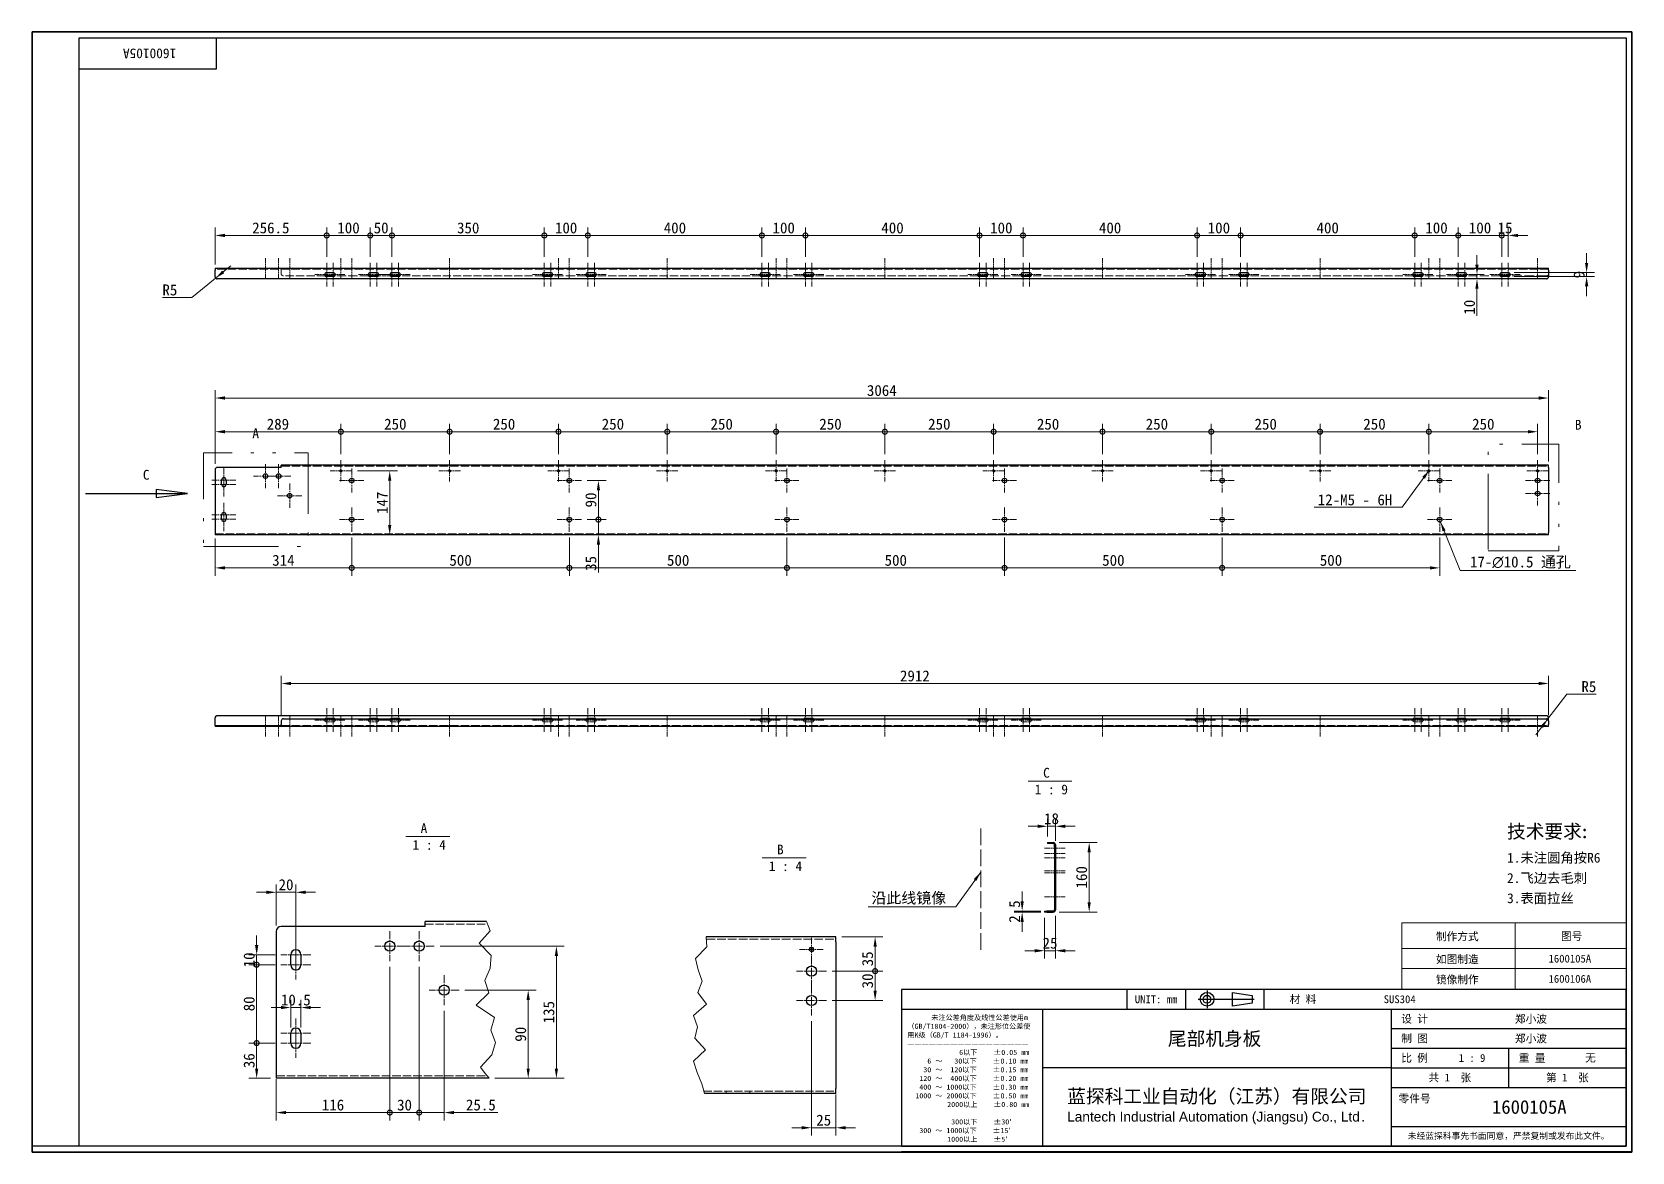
# Model space of a CAD drawing. Header units: millimetres. Extents: x 54 to 3731, y 49 to 2624.
import ezdxf
from ezdxf.enums import TextEntityAlignment as Align

# ---------------------------------------------------------------- set-up
doc = ezdxf.new("R2010")
doc.units = ezdxf.units.MM
doc.header["$LTSCALE"] = 9
for name, pattern in [('CHAIN', [0.3543, 0.2362, -0.0295, 0.0591, -0.0295]), ('DASH_DOUBLE_DOT', [0.2164, 0.1181, -0.0295, 0.0049, -0.0295, 0.0049, -0.0295]), ('DASHED', [0.2067, 0.1654, -0.0413])]:
    doc.linetypes.add(name, pattern=pattern)
for name, color, linetype, lineweight in [('1', 7, 'Continuous', 18), ('可见 (ISO)', 7, 'Continuous', 25), ('可见窄的 (ISO)', 7, 'Continuous', 18), ('图框 (ISO)', 7, 'Continuous', 35), ('标题 (ISO)', 7, 'Continuous', 25), ('草图几何图元 (ISO)', 7, 'Continuous', 18)]:
    doc.layers.add(name, color=color, linetype=linetype, lineweight=lineweight)
for name, color, linetype, lineweight, true_color in [('中心标记 (ISO)', 1, 'CHAIN', 18, 0xff0000), ('中心线 (ISO)', 1, 'CHAIN', 18, 0xff0000), ('剖切线 (ISO)', 7, 'CHAIN', 25, 0x008000), ('尺寸 (ISO)', 7, 'Continuous', 18, 0x008000), ('局部视图边界 (ISO)', 7, 'DASH_DOUBLE_DOT', 18, 0x008000), ('折线 (ISO)', 7, 'Continuous', 18, 0x008000), ('符号 (ISO)', 7, 'Continuous', 18, 0x008000), ('隐藏 (ISO)', 5, 'DASHED', 18, 0x0000ff)]:
    doc.layers.add(name, color=color, linetype=linetype, lineweight=lineweight, true_color=true_color)
doc.styles.add('HZ_33', font='simfang.ttf')
doc.styles.add('文本样式164', font='SimSun.ttf')
doc.styles.add('文本样式165', font='SimSun.ttf')
doc.styles.add('文本样式74', font='SimSun.ttf')
doc.styles.add('最新国标', font='simfang.ttf')
doc.styles.add('注释文本 (ISO)', font='simfang.ttf')
doc.dimstyles.new('默认 (GB)', dxfattribs={"dimscale": 9, "dimtxt": 2.8, "dimasz": 2.5, "dimexe": 2, "dimexo": 1.5, "dimgap": 0.5, "dimtad": 1, "dimtoh": 1, "dimdsep": 46, "dimtxsty": '最新国标', "dimcen": 0.09, "dimdle": 10, "dimclrd": 256, "dimclre": 256, "dimclrt": 256, "dimaunit": 1, "dimadec": 3, "dimazin": 2, "dimtfac": 0.535714, "dimtdec": 3, "dimtmove": 0, "dimatfit": 3, "dimfxl": 0, "dimtolj": 1, "dimlwd": -1, "dimlwe": -1, "dimarcsym": 0})
doc.dimstyles.new('默认 (GB)$7', dxfattribs={"dimscale": 9, "dimtxt": 2.8, "dimasz": 2.5, "dimexe": 2, "dimexo": 1.5, "dimgap": 0.5, "dimtad": 1, "dimtoh": 1, "dimdsep": 46, "dimtxsty": '最新国标', "dimcen": 0.09, "dimdle": 10, "dimclrd": 256, "dimclre": 256, "dimclrt": 256, "dimaunit": 1, "dimadec": 3, "dimazin": 2, "dimtfac": 0.535714, "dimtdec": 3, "dimtmove": 0, "dimatfit": 3, "dimfxl": 0, "dimtolj": 1, "dimlwd": -1, "dimlwe": -1, "dimarcsym": 0})

msp = doc.modelspace()

# ---------------------------------------------------------------- texts
at = {"layer": '符号 (ISO)'}
for s, insert, char_height, width, attachment_point, line_spacing_factor, style in [('12-M5 - 6H', (3179.798, 1535.394), 25.2, 190.5179, 9, 0.49, '最新国标'), ('17-\\fAIGDT|b0|i0;{\\H25.2000;n}\\fFangSong|b0|i0;{\\H25.2000;10.5 通孔}', (3357.996, 1390.189), 25.2, 257.14442, 7, 0.49, '最新国标'), ('{\\H1.75x;技术要求\\fCalibri|b0|i0|c0|p34;:\\fFangSong|b0|i0|c134|p49;\\P\\H0.71429x;1.未注圆角按R6\\P2.飞边去毛刺\\P3.表面拉丝}', (3443.397, 710.573), 18, 235.78948, 4, 1.240703, '注释文本 (ISO)')]:
    msp.add_mtext(s, dxfattribs=dict(at, insert=insert, char_height=char_height, width=width, attachment_point=attachment_point, line_spacing_factor=line_spacing_factor, style=style))
at = {"layer": '符号 (ISO)', "char_height": 22.5, "attachment_point": 7, "style": 'HZ_33'}
for s, insert in [('C ', (2377.329, 909.518)), (' 1 : 9', (2342.637, 871.121)), ('A ', (946.956, 782.458)), (' 1 : 4', (913.128, 743.666)), ('B ', (1765.871, 733.503)), (' 1 : 4', (1731.755, 694.711))]:
    msp.add_mtext(s, dxfattribs=dict(at, insert=insert))
at = {"layer": '符号 (ISO)', "insert": (2154.615, 645.976), "char_height": 25.2, "width": 188.63158, "attachment_point": 3, "style": '最新国标'}
msp.add_mtext('\\fFangSong|b0|i0;沿此线镜像', dxfattribs=at)

# ---------------------------------------------------------------- blocks, each defined once
blk = doc.blocks.new('图框 最新国标')
at = {"layer": '图框 (ISO)'}
for p, q in [((6, 7), (6, 291.5)), ((6, 291.5), (414.5, 291.5)), ((414.5, 291.5), (414.5, 5.5)), ((6, 7), (6, 5.5)), ((6, 7), (6, 5.5)), ((414.5, 5.5), (6, 5.5))]:
    blk.add_line(p, q, dxfattribs=at)
at = {"layer": '图框 (ISO)', "color": 7, "linetype": 'Continuous', "lineweight": 25}
for p, q in [((18, 290), (413, 290)), ((18, 7), (18, 290)), ((18, 290), (413, 290)), ((53, 290), (53, 282)), ((413, 290), (413, 7)), ((413, 290), (413, 7)), ((53, 282), (18, 282)), ((413, 7), (6, 7)), ((413, 7), (18, 7))]:
    blk.add_line(p, q, dxfattribs=at)
at = {"layer": '图框 (ISO)', "style": '文本样式74'}
blk.add_attdef('零件代号_001', (42.82, 287.25), '', height=2.5, rotation=180, dxfattribs=at)
blk = doc.blocks.new('标题栏 最新国标')
at = {"layer": '标题 (ISO)'}
for p, q in [((381.98, -183.84), (196.98, -183.84)), ((196.98, -183.84), (196.98, -223.84)), ((254.48, -183.84), (254.48, -188.84)), ((269.48, -183.84), (269.48, -188.84)), ((281.48, -188.09), (281.48, -184.59)), ((281.48, -184.59), (286.48, -185.34)), ((286.48, -187.34), (281.48, -188.09)), ((286.48, -185.34), (286.48, -187.34)), ((289.48, -183.84), (289.48, -188.84)), ((381.98, -223.84), (381.98, -183.84)), ((383.48, -183.84), (383.48, -225.34)), ((196.98, -188.84), (381.98, -188.84)), ((232.98, -188.84), (232.98, -223.84)), ((321.98, -188.84), (321.98, -223.84)), ((321.98, -193.84), (381.98, -193.84)), ((321.98, -198.84), (381.98, -198.84)), ((351.98, -198.84), (351.98, -208.84)), ((321.98, -203.84), (232.98, -203.84)), ((321.98, -203.84), (381.98, -203.84)), ((321.98, -208.84), (381.98, -208.84)), ((321.98, -218.84), (381.98, -218.84)), ((196.98, -223.84), (381.98, -223.84)), ((383.48, -225.34), (196.98, -225.34))]:
    blk.add_line(p, q, dxfattribs=at)
at = {"layer": '标题 (ISO)', "linetype": 'CHAIN', "ltscale": 15.834605}
blk.add_line((272.73, -186.34), (286.98, -186.34), dxfattribs=at)
at = {"layer": '标题 (ISO)', "linetype": 'CHAIN', "ltscale": 5.000333}
blk.add_line((274.98, -184.09), (274.98, -188.59), dxfattribs=at)
at = {"layer": '标题 (ISO)'}
for radius in [1.75, 1]:
    blk.add_circle((274.98, -186.34), radius, dxfattribs=at)
at = {"layer": '1', "style": '文本样式164'}
for s, p in [('UNIT: mm', (261.98, -186.34)), ('材 料', (299.48, -186.34)), ('设 计', (327.98, -191.34)), ('制 图', (327.98, -196.34)), ('比 例', (327.98, -201.34)), ('重 量', (357.98, -201.34)), ('共 1  张', (336.98, -206.34)), ('第 1  张', (366.98, -206.34))]:
    blk.add_text(s, height=2, dxfattribs=at).set_placement(p, align=Align.MIDDLE_CENTER)
at = {"layer": '标题 (ISO)', "style": '注释文本 (ISO)'}
for s, insert, char_height, attachment_point, line_spacing_factor in [('\\fSimSun|b0|i0;{\\H1.3000;      未注公差角度及线性公差使用m\\P}\\fSimSun|b0|i0;{\\H1.3000;（GB/T1804-2000），未注形位公差使\\P}\\fSimSun|b0|i0;{\\H1.3000;用K级（GB/T 1184-1996）。\\P}\\fSimSun|b0|i0;{\\H1.3000;—————————————————\\P}\\fSimSun|b0|i0;{\\H1.3000;             6以下    ±0.05 mm\\P}\\fSimSun|b0|i0;{\\H1.3000;     6 ～   30以下    ±0.10 mm\\P}\\fSimSun|b0|i0;{\\H1.3000;    30 ～  120以下    ±0.15 mm\\P}\\fSimSun|b0|i0;{\\H1.3000;   120 ～  400以下    ±0.20 mm\\P}\\fSimSun|b0|i0;{\\H1.3000;   400 ～ 1000以下    ±0.30 mm\\P}\\fSimSun|b0|i0;{\\H1.3000;  1000 ～ 2000以下    ±0.50 mm\\P}\\fSimSun|b0|i0;{\\H1.3000;          2000以上    ±0.80 mm\\P}\\fSimSun|b0|i0;{\\H1.3000;\\P}\\fSimSun|b0|i0;{\\H1.3000;           300以下    ±30′\\P}\\fSimSun|b0|i0;{\\H1.3000;   300 ～ 1000以下    ±15′\\P}\\fSimSun|b0|i0;{\\H1.3000;          1000以上    ±5′}', (198.48, -206.63), 1.3, 4, 1.023913), ('{\\fMicrosoft YaHei|b0|i0|c134|p34;\\H1.75x;蓝探科工业自动化（江苏）有限公司\\P\\fArial|b0|i0|c0|p34;\\H0.71429x;Lantech Industrial Automation (Jiangsu) Co., Ltd\\fFangSong|b0|i0|c134|p49;.\\H1.15195x; }', (277.48, -213.84), 2, 5, 0.978695)]:
    blk.add_mtext(s, dxfattribs=dict(at, insert=insert, char_height=char_height, attachment_point=attachment_point, line_spacing_factor=line_spacing_factor))
at = {"layer": '标题 (ISO)', "attachment_point": 5, "style": '注释文本 (ISO)'}
for s, insert, char_height in [('\\fFangSong|b0|i0;零件号', (327.98, -211.84), 2), ('\\fSimSun|b0|i0;{\\H1.6000;未经蓝探科事先书面同意，严禁复制或发布此文件。}', (351.98, -221.34), 1.6)]:
    blk.add_mtext(s, dxfattribs=dict(at, insert=insert, char_height=char_height))
at = {"layer": '标题 (ISO)'}
for tag, p, height, style in [('材料_001', (320.09, -187.33), 2, '注释文本 (ISO)'), ('设计人_001', (353.59, -192.37), 2, '注释文本 (ISO)'), ('库存编号_001', (264.99, -198.14), 3.5, '文本样式165'), ('设计人_001', (353.59, -197.37), 2, '注释文本 (ISO)'), ('视图比例_001', (339.25, -202.33), 2, '注释文本 (ISO)'), ('质量\\P3;_001', (371.53, -202.3), 2, '注释文本 (ISO)'), ('零件代号_001', (347.74, -215.59), 3.5, '文本样式165')]:
    blk.add_attdef(tag, p, '', height=height, dxfattribs=dict(at, style=style))
blk = doc.blocks.new('表格1')
at = {"layer": '符号 (ISO)'}
for p, q in [((355.72, 63.99), (413, 63.99)), ((355.72, 63.99), (355.72, 57.45)), ((384.65, 63.99), (384.65, 57.45)), ((413, 63.99), (413, 57.45)), ((355.72, 57.45), (413, 57.45)), ((355.72, 57.45), (355.72, 47.1)), ((384.65, 57.45), (384.65, 47.1)), ((413, 57.45), (413, 47.1)), ((355.72, 52.33), (413, 52.33)), ((355.72, 47.1), (413, 47.1))]:
    blk.add_line(p, q, dxfattribs=at)
at = {"layer": '符号 (ISO)', "char_height": 2, "attachment_point": 7, "style": '注释文本 (ISO)'}
for s, insert in [('制作方式', (364.43, 59.31)), ('图号', (396.37, 59.37)), ('如图制造', (364.44, 53.49)), ('1600105A', (393.19, 53.85)), ('镜像制作', (364.43, 48.3)), ('1600106A', (393.19, 48.68))]:
    blk.add_mtext(s, dxfattribs=dict(at, insert=insert))
blk = doc.blocks.new('*D6')
at = {"layer": 'Defpoints', "color": 0, "transparency": 16777216}
for p in [(2405.7, 798), (2387.7, 760.8), (2405.7, 750.8)]:
    blk.add_point(p, dxfattribs=at)
at = {"layer": '尺寸 (ISO)', "color": 116, "true_color": 0x00803f, "transparency": 16777216}
for p, q in [((2387.7, 774.3), (2387.7, 816)), ((2405.7, 764.3), (2405.7, 816)), ((2365.2, 798), (2342.7, 798)), ((2387.7, 798), (2405.7, 798)), ((2428.2, 798), (2450.7, 798))]:
    blk.add_line(p, q, dxfattribs=at)
for points in [[(2365.2, 801.8), (2365.2, 794.3), (2387.7, 798)], [(2428.2, 801.8), (2428.2, 794.3), (2405.7, 798)]]:
    blk.add_solid(points, dxfattribs=at)
at = {"layer": '尺寸 (ISO)', "transparency": 16777216, "insert": (2396.7, 815.3), "char_height": 25.2, "attachment_point": 5, "style": '最新国标'}
blk.add_mtext('\\A1;18', dxfattribs=at)
blk = doc.blocks.new('*D7')
at = {"layer": 'Defpoints', "color": 0, "transparency": 16777216}
for p in [(2400.7, 760.8), (2400.7, 600.8), (2483.2, 600.8)]:
    blk.add_point(p, dxfattribs=at)
at = {"layer": '尺寸 (ISO)', "color": 116, "true_color": 0x00803f, "transparency": 16777216}
for p, q in [((2414.2, 760.8), (2501.2, 760.8)), ((2483.2, 738.3), (2483.2, 623.3)), ((2414.2, 600.8), (2501.2, 600.8))]:
    blk.add_line(p, q, dxfattribs=at)
for points in [[(2479.4, 738.3), (2486.9, 738.3), (2483.2, 760.8)], [(2479.4, 623.3), (2486.9, 623.3), (2483.2, 600.8)]]:
    blk.add_solid(points, dxfattribs=at)
at = {"layer": '尺寸 (ISO)', "transparency": 16777216, "insert": (2465.9, 680.8), "char_height": 25.2, "attachment_point": 5, "rotation": 90, "style": '最新国标'}
blk.add_mtext('\\A1;160', dxfattribs=at)
blk = doc.blocks.new('*D8')
at = {"layer": 'Defpoints', "color": 0, "transparency": 16777216}
for p in [(2380.7, 600.8), (2405.7, 605.8), (2405.7, 512.1)]:
    blk.add_point(p, dxfattribs=at)
at = {"layer": '尺寸 (ISO)', "color": 116, "true_color": 0x00803f, "transparency": 16777216}
for p, q in [((2405.7, 592.3), (2405.7, 494.1)), ((2380.7, 587.3), (2380.7, 494.1)), ((2358.2, 512.1), (2335.7, 512.1)), ((2380.7, 512.1), (2405.7, 512.1)), ((2428.2, 512.1), (2450.7, 512.1))]:
    blk.add_line(p, q, dxfattribs=at)
for points in [[(2358.2, 515.8), (2358.2, 508.3), (2380.7, 512.1)], [(2428.2, 515.8), (2428.2, 508.3), (2405.7, 512.1)]]:
    blk.add_solid(points, dxfattribs=at)
at = {"layer": '尺寸 (ISO)', "transparency": 16777216, "insert": (2393.2, 529.3), "char_height": 25.2, "attachment_point": 5, "style": '最新国标'}
blk.add_mtext('\\A1;25', dxfattribs=at)
blk = doc.blocks.new('*D9')
at = {"layer": 'Defpoints', "color": 0, "transparency": 16777216}
for p in [(2329.2, 600.8), (2385.7, 603.3), (2385.7, 600.8)]:
    blk.add_point(p, dxfattribs=at)
at = {"layer": '尺寸 (ISO)', "color": 116, "true_color": 0x00803f, "transparency": 16777216}
for p, q in [((2329.2, 625.8), (2329.2, 648.3)), ((2372.2, 603.3), (2311.2, 603.3)), ((2372.2, 600.8), (2311.2, 600.8)), ((2329.2, 603.3), (2329.2, 600.8)), ((2329.2, 578.3), (2329.2, 555.8))]:
    blk.add_line(p, q, dxfattribs=at)
for points in [[(2325.4, 625.8), (2332.9, 625.8), (2329.2, 603.3)], [(2325.4, 578.3), (2332.9, 578.3), (2329.2, 600.8)]]:
    blk.add_solid(points, dxfattribs=at)
at = {"layer": '尺寸 (ISO)', "transparency": 16777216, "insert": (2311.9, 602.1), "char_height": 25.2, "attachment_point": 5, "rotation": 90, "style": '最新国标'}
blk.add_mtext('\\A1;2.5', dxfattribs=at)
blk = doc.blocks.new('二维局部视图0')
at = {"layer": '局部视图边界 (ISO)', "ltscale": 18.00635, "flags": 128}
blk.add_lwpolyline([(49.82, 160.13), (76.55, 160.13), (76.55, 184.06), (49.82, 184.06), (49.82, 160.13)], dxfattribs=at)
at = {"layer": '局部视图边界 (ISO)', "insert": (62.26, 187.78), "char_height": 2.5, "attachment_point": 7, "style": 'HZ_33'}
blk.add_mtext('A', dxfattribs=at)
blk = doc.blocks.new('_DotSmall')
at = {"color": 0, "linetype": 'ByBlock', "const_width": 0.5}
blk.add_lwpolyline([(-0.0625, 0, 1), (0.0625, 0, 1)], format="xyb", close=True, dxfattribs=at)
blk = doc.blocks.new('*D11')
at = {"layer": 'Defpoints', "color": 0, "transparency": 16777216}
for p in [(731.2, 2155.9), (474.7, 2075.9), (731.2, 2092.9)]:
    blk.add_point(p, dxfattribs=at)
at = {"layer": '尺寸 (ISO)', "color": 116, "true_color": 0x00803f, "transparency": 16777216}
for p, q in [((474.7, 2089.4), (474.7, 2173.9)), ((731.2, 2106.4), (731.2, 2173.9)), ((497.2, 2155.9), (731.2, 2155.9))]:
    blk.add_line(p, q, dxfattribs=at)
blk.add_solid([(497.2, 2159.7), (497.2, 2152.2), (474.7, 2155.9)], dxfattribs=at)
at = {"layer": '尺寸 (ISO)', "color": 116, "true_color": 0x00803f, "transparency": 16777216, "xscale": 22.5, "yscale": 22.5, "zscale": 22.5}
blk.add_blockref('_DotSmall', (731.2, 2155.9), dxfattribs=at)
at = {"layer": '尺寸 (ISO)', "transparency": 16777216, "insert": (602.8, 2173.2), "char_height": 25.2, "attachment_point": 5, "style": '最新国标'}
blk.add_mtext('\\A1;256.5', dxfattribs=at)
blk = doc.blocks.new('*D13')
at = {"layer": 'Defpoints', "color": 0, "transparency": 16777216}
for p in [(831.2, 2155.9), (731.2, 2092.9), (831.2, 2092.9)]:
    blk.add_point(p, dxfattribs=at)
at = {"layer": '尺寸 (ISO)', "color": 116, "true_color": 0x00803f, "transparency": 16777216}
for p, q in [((731.2, 2106.4), (731.2, 2173.9)), ((831.2, 2106.4), (831.2, 2173.9)), ((731.2, 2155.9), (831.2, 2155.9))]:
    blk.add_line(p, q, dxfattribs=at)
at = {"layer": '尺寸 (ISO)', "color": 116, "true_color": 0x00803f, "transparency": 16777216, "xscale": 22.5, "yscale": 22.5, "zscale": 22.5, "rotation": 180}
blk.add_blockref('_DotSmall', (731.2, 2155.9), dxfattribs=at)
at = {"layer": '尺寸 (ISO)', "color": 116, "true_color": 0x00803f, "transparency": 16777216, "xscale": 22.5, "yscale": 22.5, "zscale": 22.5}
blk.add_blockref('_DotSmall', (831.2, 2155.9), dxfattribs=at)
at = {"layer": '尺寸 (ISO)', "transparency": 16777216, "insert": (781.3, 2173.1), "char_height": 25.2, "attachment_point": 5, "style": '最新国标'}
blk.add_mtext('\\A1;100', dxfattribs=at)
blk = doc.blocks.new('*D14')
at = {"layer": 'Defpoints', "color": 0, "transparency": 16777216}
for p in [(881.2, 2155.9), (831.2, 2092.9), (881.2, 2092.9)]:
    blk.add_point(p, dxfattribs=at)
at = {"layer": '尺寸 (ISO)', "color": 116, "true_color": 0x00803f, "transparency": 16777216}
for p, q in [((831.2, 2106.4), (831.2, 2173.9)), ((881.2, 2106.4), (881.2, 2173.9)), ((831.2, 2155.9), (881.2, 2155.9))]:
    blk.add_line(p, q, dxfattribs=at)
at = {"layer": '尺寸 (ISO)', "color": 116, "true_color": 0x00803f, "transparency": 16777216, "xscale": 22.5, "yscale": 22.5, "zscale": 22.5, "rotation": 180}
blk.add_blockref('_DotSmall', (831.2, 2155.9), dxfattribs=at)
at = {"layer": '尺寸 (ISO)', "color": 116, "true_color": 0x00803f, "transparency": 16777216, "xscale": 22.5, "yscale": 22.5, "zscale": 22.5}
blk.add_blockref('_DotSmall', (881.2, 2155.9), dxfattribs=at)
at = {"layer": '尺寸 (ISO)', "transparency": 16777216, "insert": (856.3, 2173.1), "char_height": 25.2, "attachment_point": 5, "style": '最新国标'}
blk.add_mtext('\\A1;50', dxfattribs=at)
blk = doc.blocks.new('*D15')
at = {"layer": 'Defpoints', "color": 0, "transparency": 16777216}
for p in [(1231.2, 2155.9), (881.2, 2092.9), (1231.2, 2092.9)]:
    blk.add_point(p, dxfattribs=at)
at = {"layer": '尺寸 (ISO)', "color": 116, "true_color": 0x00803f, "transparency": 16777216}
for p, q in [((881.2, 2106.4), (881.2, 2173.9)), ((1231.2, 2106.4), (1231.2, 2173.9)), ((881.2, 2155.9), (1231.2, 2155.9))]:
    blk.add_line(p, q, dxfattribs=at)
at = {"layer": '尺寸 (ISO)', "color": 116, "true_color": 0x00803f, "transparency": 16777216, "xscale": 22.5, "yscale": 22.5, "zscale": 22.5, "rotation": 180}
blk.add_blockref('_DotSmall', (881.2, 2155.9), dxfattribs=at)
at = {"layer": '尺寸 (ISO)', "color": 116, "true_color": 0x00803f, "transparency": 16777216, "xscale": 22.5, "yscale": 22.5, "zscale": 22.5}
blk.add_blockref('_DotSmall', (1231.2, 2155.9), dxfattribs=at)
at = {"layer": '尺寸 (ISO)', "transparency": 16777216, "insert": (1056.3, 2173.1), "char_height": 25.2, "attachment_point": 5, "style": '最新国标'}
blk.add_mtext('\\A1;350', dxfattribs=at)
blk = doc.blocks.new('*D16')
at = {"layer": 'Defpoints', "color": 0, "transparency": 16777216}
for p in [(1331.2, 2155.9), (1231.2, 2092.9), (1331.2, 2092.9)]:
    blk.add_point(p, dxfattribs=at)
at = {"layer": '尺寸 (ISO)', "color": 116, "true_color": 0x00803f, "transparency": 16777216}
for p, q in [((1231.2, 2106.4), (1231.2, 2173.9)), ((1331.2, 2106.4), (1331.2, 2173.9)), ((1231.2, 2155.9), (1331.2, 2155.9))]:
    blk.add_line(p, q, dxfattribs=at)
at = {"layer": '尺寸 (ISO)', "color": 116, "true_color": 0x00803f, "transparency": 16777216, "xscale": 22.5, "yscale": 22.5, "zscale": 22.5, "rotation": 180}
blk.add_blockref('_DotSmall', (1231.2, 2155.9), dxfattribs=at)
at = {"layer": '尺寸 (ISO)', "color": 116, "true_color": 0x00803f, "transparency": 16777216, "xscale": 22.5, "yscale": 22.5, "zscale": 22.5}
blk.add_blockref('_DotSmall', (1331.2, 2155.9), dxfattribs=at)
at = {"layer": '尺寸 (ISO)', "transparency": 16777216, "insert": (1281.3, 2173.1), "char_height": 25.2, "attachment_point": 5, "style": '最新国标'}
blk.add_mtext('\\A1;100', dxfattribs=at)
blk = doc.blocks.new('*D17')
at = {"layer": 'Defpoints', "color": 0, "transparency": 16777216}
for p in [(1731.2, 2155.9), (1331.2, 2092.9), (1731.2, 2092.9)]:
    blk.add_point(p, dxfattribs=at)
at = {"layer": '尺寸 (ISO)', "color": 116, "true_color": 0x00803f, "transparency": 16777216}
for p, q in [((1331.2, 2106.4), (1331.2, 2173.9)), ((1731.2, 2106.4), (1731.2, 2173.9)), ((1331.2, 2155.9), (1731.2, 2155.9))]:
    blk.add_line(p, q, dxfattribs=at)
at = {"layer": '尺寸 (ISO)', "color": 116, "true_color": 0x00803f, "transparency": 16777216, "xscale": 22.5, "yscale": 22.5, "zscale": 22.5, "rotation": 180}
blk.add_blockref('_DotSmall', (1331.2, 2155.9), dxfattribs=at)
at = {"layer": '尺寸 (ISO)', "color": 116, "true_color": 0x00803f, "transparency": 16777216, "xscale": 22.5, "yscale": 22.5, "zscale": 22.5}
blk.add_blockref('_DotSmall', (1731.2, 2155.9), dxfattribs=at)
at = {"layer": '尺寸 (ISO)', "transparency": 16777216, "insert": (1531.3, 2173.1), "char_height": 25.2, "attachment_point": 5, "style": '最新国标'}
blk.add_mtext('\\A1;400', dxfattribs=at)
blk = doc.blocks.new('*D18')
at = {"layer": 'Defpoints', "color": 0, "transparency": 16777216}
for p in [(1831.2, 2155.9), (1731.2, 2092.9), (1831.2, 2092.9)]:
    blk.add_point(p, dxfattribs=at)
at = {"layer": '尺寸 (ISO)', "color": 116, "true_color": 0x00803f, "transparency": 16777216}
for p, q in [((1731.2, 2106.4), (1731.2, 2173.9)), ((1831.2, 2106.4), (1831.2, 2173.9)), ((1731.2, 2155.9), (1831.2, 2155.9))]:
    blk.add_line(p, q, dxfattribs=at)
at = {"layer": '尺寸 (ISO)', "color": 116, "true_color": 0x00803f, "transparency": 16777216, "xscale": 22.5, "yscale": 22.5, "zscale": 22.5, "rotation": 180}
blk.add_blockref('_DotSmall', (1731.2, 2155.9), dxfattribs=at)
at = {"layer": '尺寸 (ISO)', "color": 116, "true_color": 0x00803f, "transparency": 16777216, "xscale": 22.5, "yscale": 22.5, "zscale": 22.5}
blk.add_blockref('_DotSmall', (1831.2, 2155.9), dxfattribs=at)
at = {"layer": '尺寸 (ISO)', "transparency": 16777216, "insert": (1781.3, 2173.1), "char_height": 25.2, "attachment_point": 5, "style": '最新国标'}
blk.add_mtext('\\A1;100', dxfattribs=at)
blk = doc.blocks.new('*D19')
at = {"layer": 'Defpoints', "color": 0, "transparency": 16777216}
for p in [(2231.2, 2155.9), (1831.2, 2092.9), (2231.2, 2092.9)]:
    blk.add_point(p, dxfattribs=at)
at = {"layer": '尺寸 (ISO)', "color": 116, "true_color": 0x00803f, "transparency": 16777216}
for p, q in [((1831.2, 2106.4), (1831.2, 2173.9)), ((2231.2, 2106.4), (2231.2, 2173.9)), ((1831.2, 2155.9), (2231.2, 2155.9))]:
    blk.add_line(p, q, dxfattribs=at)
at = {"layer": '尺寸 (ISO)', "color": 116, "true_color": 0x00803f, "transparency": 16777216, "xscale": 22.5, "yscale": 22.5, "zscale": 22.5, "rotation": 180}
blk.add_blockref('_DotSmall', (1831.2, 2155.9), dxfattribs=at)
at = {"layer": '尺寸 (ISO)', "color": 116, "true_color": 0x00803f, "transparency": 16777216, "xscale": 22.5, "yscale": 22.5, "zscale": 22.5}
blk.add_blockref('_DotSmall', (2231.2, 2155.9), dxfattribs=at)
at = {"layer": '尺寸 (ISO)', "transparency": 16777216, "insert": (2031.3, 2173.1), "char_height": 25.2, "attachment_point": 5, "style": '最新国标'}
blk.add_mtext('\\A1;400', dxfattribs=at)
blk = doc.blocks.new('*D20')
at = {"layer": 'Defpoints', "color": 0, "transparency": 16777216}
for p in [(2331.2, 2155.9), (2231.2, 2092.9), (2331.2, 2092.9)]:
    blk.add_point(p, dxfattribs=at)
at = {"layer": '尺寸 (ISO)', "color": 116, "true_color": 0x00803f, "transparency": 16777216}
for p, q in [((2231.2, 2106.4), (2231.2, 2173.9)), ((2331.2, 2106.4), (2331.2, 2173.9)), ((2231.2, 2155.9), (2331.2, 2155.9))]:
    blk.add_line(p, q, dxfattribs=at)
at = {"layer": '尺寸 (ISO)', "color": 116, "true_color": 0x00803f, "transparency": 16777216, "xscale": 22.5, "yscale": 22.5, "zscale": 22.5, "rotation": 180}
blk.add_blockref('_DotSmall', (2231.2, 2155.9), dxfattribs=at)
at = {"layer": '尺寸 (ISO)', "color": 116, "true_color": 0x00803f, "transparency": 16777216, "xscale": 22.5, "yscale": 22.5, "zscale": 22.5}
blk.add_blockref('_DotSmall', (2331.2, 2155.9), dxfattribs=at)
at = {"layer": '尺寸 (ISO)', "transparency": 16777216, "insert": (2281.3, 2173.1), "char_height": 25.2, "attachment_point": 5, "style": '最新国标'}
blk.add_mtext('\\A1;100', dxfattribs=at)
blk = doc.blocks.new('*D21')
at = {"layer": 'Defpoints', "color": 0, "transparency": 16777216}
for p in [(2731.2, 2155.9), (2331.2, 2092.9), (2731.2, 2092.9)]:
    blk.add_point(p, dxfattribs=at)
at = {"layer": '尺寸 (ISO)', "color": 116, "true_color": 0x00803f, "transparency": 16777216}
for p, q in [((2331.2, 2106.4), (2331.2, 2173.9)), ((2731.2, 2106.4), (2731.2, 2173.9)), ((2331.2, 2155.9), (2731.2, 2155.9))]:
    blk.add_line(p, q, dxfattribs=at)
at = {"layer": '尺寸 (ISO)', "color": 116, "true_color": 0x00803f, "transparency": 16777216, "xscale": 22.5, "yscale": 22.5, "zscale": 22.5, "rotation": 180}
blk.add_blockref('_DotSmall', (2331.2, 2155.9), dxfattribs=at)
at = {"layer": '尺寸 (ISO)', "color": 116, "true_color": 0x00803f, "transparency": 16777216, "xscale": 22.5, "yscale": 22.5, "zscale": 22.5}
blk.add_blockref('_DotSmall', (2731.2, 2155.9), dxfattribs=at)
at = {"layer": '尺寸 (ISO)', "transparency": 16777216, "insert": (2531.3, 2173.1), "char_height": 25.2, "attachment_point": 5, "style": '最新国标'}
blk.add_mtext('\\A1;400', dxfattribs=at)
blk = doc.blocks.new('*D22')
at = {"layer": 'Defpoints', "color": 0, "transparency": 16777216}
for p in [(2831.2, 2155.9), (2731.2, 2092.9), (2831.2, 2092.9)]:
    blk.add_point(p, dxfattribs=at)
at = {"layer": '尺寸 (ISO)', "color": 116, "true_color": 0x00803f, "transparency": 16777216}
for p, q in [((2731.2, 2106.4), (2731.2, 2173.9)), ((2831.2, 2106.4), (2831.2, 2173.9)), ((2731.2, 2155.9), (2831.2, 2155.9))]:
    blk.add_line(p, q, dxfattribs=at)
at = {"layer": '尺寸 (ISO)', "color": 116, "true_color": 0x00803f, "transparency": 16777216, "xscale": 22.5, "yscale": 22.5, "zscale": 22.5, "rotation": 180}
blk.add_blockref('_DotSmall', (2731.2, 2155.9), dxfattribs=at)
at = {"layer": '尺寸 (ISO)', "color": 116, "true_color": 0x00803f, "transparency": 16777216, "xscale": 22.5, "yscale": 22.5, "zscale": 22.5}
blk.add_blockref('_DotSmall', (2831.2, 2155.9), dxfattribs=at)
at = {"layer": '尺寸 (ISO)', "transparency": 16777216, "insert": (2781.3, 2173.1), "char_height": 25.2, "attachment_point": 5, "style": '最新国标'}
blk.add_mtext('\\A1;100', dxfattribs=at)
blk = doc.blocks.new('*D23')
at = {"layer": 'Defpoints', "color": 0, "transparency": 16777216}
for p in [(3231.2, 2155.9), (2831.2, 2092.9), (3231.2, 2092.9)]:
    blk.add_point(p, dxfattribs=at)
at = {"layer": '尺寸 (ISO)', "color": 116, "true_color": 0x00803f, "transparency": 16777216}
for p, q in [((2831.2, 2106.4), (2831.2, 2173.9)), ((3231.2, 2106.4), (3231.2, 2173.9)), ((2831.2, 2155.9), (3231.2, 2155.9))]:
    blk.add_line(p, q, dxfattribs=at)
at = {"layer": '尺寸 (ISO)', "color": 116, "true_color": 0x00803f, "transparency": 16777216, "xscale": 22.5, "yscale": 22.5, "zscale": 22.5, "rotation": 180}
blk.add_blockref('_DotSmall', (2831.2, 2155.9), dxfattribs=at)
at = {"layer": '尺寸 (ISO)', "color": 116, "true_color": 0x00803f, "transparency": 16777216, "xscale": 22.5, "yscale": 22.5, "zscale": 22.5}
blk.add_blockref('_DotSmall', (3231.2, 2155.9), dxfattribs=at)
at = {"layer": '尺寸 (ISO)', "transparency": 16777216, "insert": (3031.3, 2173.1), "char_height": 25.2, "attachment_point": 5, "style": '最新国标'}
blk.add_mtext('\\A1;400', dxfattribs=at)
blk = doc.blocks.new('*D24')
at = {"layer": 'Defpoints', "color": 0, "transparency": 16777216}
for p in [(3331.2, 2155.9), (3231.2, 2092.9), (3331.2, 2092.9)]:
    blk.add_point(p, dxfattribs=at)
at = {"layer": '尺寸 (ISO)', "color": 116, "true_color": 0x00803f, "transparency": 16777216}
for p, q in [((3231.2, 2106.4), (3231.2, 2173.9)), ((3331.2, 2106.4), (3331.2, 2173.9)), ((3231.2, 2155.9), (3331.2, 2155.9))]:
    blk.add_line(p, q, dxfattribs=at)
at = {"layer": '尺寸 (ISO)', "color": 116, "true_color": 0x00803f, "transparency": 16777216, "xscale": 22.5, "yscale": 22.5, "zscale": 22.5, "rotation": 180}
blk.add_blockref('_DotSmall', (3231.2, 2155.9), dxfattribs=at)
at = {"layer": '尺寸 (ISO)', "color": 116, "true_color": 0x00803f, "transparency": 16777216, "xscale": 22.5, "yscale": 22.5, "zscale": 22.5}
blk.add_blockref('_DotSmall', (3331.2, 2155.9), dxfattribs=at)
at = {"layer": '尺寸 (ISO)', "transparency": 16777216, "insert": (3281.3, 2173.1), "char_height": 25.2, "attachment_point": 5, "style": '最新国标'}
blk.add_mtext('\\A1;100', dxfattribs=at)
blk = doc.blocks.new('*D25')
at = {"layer": 'Defpoints', "color": 0, "transparency": 16777216}
for p in [(3431.2, 2155.9), (3331.2, 2092.9), (3431.2, 2092.9)]:
    blk.add_point(p, dxfattribs=at)
at = {"layer": '尺寸 (ISO)', "color": 116, "true_color": 0x00803f, "transparency": 16777216}
for p, q in [((3331.2, 2106.4), (3331.2, 2173.9)), ((3431.2, 2106.4), (3431.2, 2173.9)), ((3331.2, 2155.9), (3431.2, 2155.9))]:
    blk.add_line(p, q, dxfattribs=at)
at = {"layer": '尺寸 (ISO)', "color": 116, "true_color": 0x00803f, "transparency": 16777216, "xscale": 22.5, "yscale": 22.5, "zscale": 22.5, "rotation": 180}
blk.add_blockref('_DotSmall', (3331.2, 2155.9), dxfattribs=at)
at = {"layer": '尺寸 (ISO)', "color": 116, "true_color": 0x00803f, "transparency": 16777216, "xscale": 22.5, "yscale": 22.5, "zscale": 22.5}
blk.add_blockref('_DotSmall', (3431.2, 2155.9), dxfattribs=at)
at = {"layer": '尺寸 (ISO)', "transparency": 16777216, "insert": (3381.3, 2173.1), "char_height": 25.2, "attachment_point": 5, "style": '最新国标'}
blk.add_mtext('\\A1;100', dxfattribs=at)
blk = doc.blocks.new('*D26')
at = {"layer": 'Defpoints', "color": 0, "transparency": 16777216}
for p in [(3446.2, 2155.9), (3431.2, 2092.9), (3446.2, 2092.9)]:
    blk.add_point(p, dxfattribs=at)
at = {"layer": '尺寸 (ISO)', "color": 116, "true_color": 0x00803f, "transparency": 16777216}
for p, q in [((3431.2, 2106.4), (3431.2, 2173.9)), ((3446.2, 2106.4), (3446.2, 2173.9)), ((3431.2, 2155.9), (3408.7, 2155.9)), ((3431.2, 2155.9), (3446.2, 2155.9)), ((3468.7, 2155.9), (3491.2, 2155.9))]:
    blk.add_line(p, q, dxfattribs=at)
blk.add_solid([(3468.7, 2159.7), (3468.7, 2152.2), (3446.2, 2155.9)], dxfattribs=at)
at = {"layer": '尺寸 (ISO)', "color": 116, "true_color": 0x00803f, "transparency": 16777216, "xscale": 22.5, "yscale": 22.5, "zscale": 22.5}
blk.add_blockref('_DotSmall', (3431.2, 2155.9), dxfattribs=at)
at = {"layer": '尺寸 (ISO)', "transparency": 16777216, "insert": (3438.7, 2173.1), "char_height": 25.2, "attachment_point": 5, "style": '最新国标'}
blk.add_mtext('\\A1;15', dxfattribs=at)
blk = doc.blocks.new('*D27')
at = {"layer": 'Defpoints', "color": 0, "transparency": 16777216}
for p in [(3446.2, 2070.4), (3446.2, 2061.4), (3626.2, 2061.4)]:
    blk.add_point(p, dxfattribs=at)
at = {"layer": '尺寸 (ISO)', "color": 116, "true_color": 0x00803f, "transparency": 16777216}
for p, q in [((3626.2, 2092.9), (3626.2, 2115.4)), ((3459.7, 2070.4), (3644.2, 2070.4)), ((3459.7, 2061.4), (3644.2, 2061.4)), ((3626.2, 2070.4), (3626.2, 2061.4)), ((3626.2, 2038.9), (3626.2, 2016.4))]:
    blk.add_line(p, q, dxfattribs=at)
for points in [[(3622.5, 2092.9), (3630, 2092.9), (3626.2, 2070.4)], [(3622.5, 2038.9), (3630, 2038.9), (3626.2, 2061.4)]]:
    blk.add_solid(points, dxfattribs=at)
at = {"layer": '尺寸 (ISO)', "transparency": 16777216, "insert": (3609, 2065.9), "char_height": 25.2, "attachment_point": 5, "rotation": 90, "style": '最新国标'}
blk.add_mtext('\\A1;9', dxfattribs=at)
blk = doc.blocks.new('*D28')
at = {"layer": 'Defpoints', "color": 0, "transparency": 16777216}
for p in [(479.7, 2060.9), (475.8, 2057.7)]:
    blk.add_point(p, dxfattribs=at)
at = {"layer": '尺寸 (ISO)', "color": 116, "true_color": 0x00803f, "transparency": 16777216}
for p, q in [((479.7, 2060.9), (475.8, 2057.7)), ((493.2, 2072), (510.7, 2086.2)), ((421.1, 2013.2), (458.3, 2043.5)), ((475.8, 2057.7), (458.3, 2043.5)), ((354.1, 2013.2), (421.1, 2013.2))]:
    blk.add_line(p, q, dxfattribs=at)
blk.add_solid([(490.9, 2074.9), (495.6, 2069), (475.8, 2057.7)], dxfattribs=at)
at = {"layer": '尺寸 (ISO)', "transparency": 16777216, "insert": (370.8, 2030.5), "char_height": 25.2, "attachment_point": 5, "style": '最新国标'}
blk.add_mtext('\\A1;R5', dxfattribs=at)
blk = doc.blocks.new('*D29')
at = {"layer": 'Defpoints', "color": 0, "transparency": 16777216}
for p in [(763.7, 1704.9), (474.7, 1617.9), (763.7, 1639.4)]:
    blk.add_point(p, dxfattribs=at)
at = {"layer": '尺寸 (ISO)', "color": 116, "true_color": 0x00803f, "transparency": 16777216}
for p, q in [((474.7, 1631.4), (474.7, 1722.9)), ((497.2, 1704.9), (763.7, 1704.9)), ((763.7, 1652.9), (763.7, 1722.9))]:
    blk.add_line(p, q, dxfattribs=at)
blk.add_solid([(497.2, 1708.6), (497.2, 1701.1), (474.7, 1704.9)], dxfattribs=at)
at = {"layer": '尺寸 (ISO)', "color": 116, "true_color": 0x00803f, "transparency": 16777216, "xscale": 22.5, "yscale": 22.5, "zscale": 22.5}
blk.add_blockref('_DotSmall', (763.7, 1704.9), dxfattribs=at)
at = {"layer": '尺寸 (ISO)', "transparency": 16777216, "insert": (619.1, 1722.1), "char_height": 25.2, "attachment_point": 5, "style": '最新国标'}
blk.add_mtext('\\A1;289', dxfattribs=at)
blk = doc.blocks.new('*D30')
at = {"layer": 'Defpoints', "color": 0, "transparency": 16777216}
for p in [(1013.7, 1704.9), (763.7, 1639.4), (1013.7, 1639.4)]:
    blk.add_point(p, dxfattribs=at)
at = {"layer": '尺寸 (ISO)', "color": 116, "true_color": 0x00803f, "transparency": 16777216}
for p, q in [((763.7, 1652.9), (763.7, 1722.9)), ((763.7, 1704.9), (1013.7, 1704.9)), ((1013.7, 1652.9), (1013.7, 1722.9))]:
    blk.add_line(p, q, dxfattribs=at)
at = {"layer": '尺寸 (ISO)', "color": 116, "true_color": 0x00803f, "transparency": 16777216, "xscale": 22.5, "yscale": 22.5, "zscale": 22.5, "rotation": 180}
blk.add_blockref('_DotSmall', (763.7, 1704.9), dxfattribs=at)
at = {"layer": '尺寸 (ISO)', "color": 116, "true_color": 0x00803f, "transparency": 16777216, "xscale": 22.5, "yscale": 22.5, "zscale": 22.5}
blk.add_blockref('_DotSmall', (1013.7, 1704.9), dxfattribs=at)
at = {"layer": '尺寸 (ISO)', "transparency": 16777216, "insert": (888.8, 1722.1), "char_height": 25.2, "attachment_point": 5, "style": '最新国标'}
blk.add_mtext('\\A1;250', dxfattribs=at)
blk = doc.blocks.new('*D31')
at = {"layer": 'Defpoints', "color": 0, "transparency": 16777216}
for p in [(1263.7, 1704.9), (1013.7, 1639.4), (1263.7, 1639.4)]:
    blk.add_point(p, dxfattribs=at)
at = {"layer": '尺寸 (ISO)', "color": 116, "true_color": 0x00803f, "transparency": 16777216}
for p, q in [((1013.7, 1652.9), (1013.7, 1722.9)), ((1013.7, 1704.9), (1263.7, 1704.9)), ((1263.7, 1652.9), (1263.7, 1722.9))]:
    blk.add_line(p, q, dxfattribs=at)
at = {"layer": '尺寸 (ISO)', "color": 116, "true_color": 0x00803f, "transparency": 16777216, "xscale": 22.5, "yscale": 22.5, "zscale": 22.5, "rotation": 180}
blk.add_blockref('_DotSmall', (1013.7, 1704.9), dxfattribs=at)
at = {"layer": '尺寸 (ISO)', "color": 116, "true_color": 0x00803f, "transparency": 16777216, "xscale": 22.5, "yscale": 22.5, "zscale": 22.5}
blk.add_blockref('_DotSmall', (1263.7, 1704.9), dxfattribs=at)
at = {"layer": '尺寸 (ISO)', "transparency": 16777216, "insert": (1138.8, 1722.1), "char_height": 25.2, "attachment_point": 5, "style": '最新国标'}
blk.add_mtext('\\A1;250', dxfattribs=at)
blk = doc.blocks.new('*D32')
at = {"layer": 'Defpoints', "color": 0, "transparency": 16777216}
for p in [(1513.7, 1704.9), (1263.7, 1639.4), (1513.7, 1639.4)]:
    blk.add_point(p, dxfattribs=at)
at = {"layer": '尺寸 (ISO)', "color": 116, "true_color": 0x00803f, "transparency": 16777216}
for p, q in [((1263.7, 1652.9), (1263.7, 1722.9)), ((1263.7, 1704.9), (1513.7, 1704.9)), ((1513.7, 1652.9), (1513.7, 1722.9))]:
    blk.add_line(p, q, dxfattribs=at)
at = {"layer": '尺寸 (ISO)', "color": 116, "true_color": 0x00803f, "transparency": 16777216, "xscale": 22.5, "yscale": 22.5, "zscale": 22.5, "rotation": 180}
blk.add_blockref('_DotSmall', (1263.7, 1704.9), dxfattribs=at)
at = {"layer": '尺寸 (ISO)', "color": 116, "true_color": 0x00803f, "transparency": 16777216, "xscale": 22.5, "yscale": 22.5, "zscale": 22.5}
blk.add_blockref('_DotSmall', (1513.7, 1704.9), dxfattribs=at)
at = {"layer": '尺寸 (ISO)', "transparency": 16777216, "insert": (1388.8, 1722.1), "char_height": 25.2, "attachment_point": 5, "style": '最新国标'}
blk.add_mtext('\\A1;250', dxfattribs=at)
blk = doc.blocks.new('*D33')
at = {"layer": 'Defpoints', "color": 0, "transparency": 16777216}
for p in [(1763.7, 1704.9), (1513.7, 1639.4), (1763.7, 1639.4)]:
    blk.add_point(p, dxfattribs=at)
at = {"layer": '尺寸 (ISO)', "color": 116, "true_color": 0x00803f, "transparency": 16777216}
for p, q in [((1513.7, 1652.9), (1513.7, 1722.9)), ((1513.7, 1704.9), (1763.7, 1704.9)), ((1763.7, 1652.9), (1763.7, 1722.9))]:
    blk.add_line(p, q, dxfattribs=at)
at = {"layer": '尺寸 (ISO)', "color": 116, "true_color": 0x00803f, "transparency": 16777216, "xscale": 22.5, "yscale": 22.5, "zscale": 22.5, "rotation": 180}
blk.add_blockref('_DotSmall', (1513.7, 1704.9), dxfattribs=at)
at = {"layer": '尺寸 (ISO)', "color": 116, "true_color": 0x00803f, "transparency": 16777216, "xscale": 22.5, "yscale": 22.5, "zscale": 22.5}
blk.add_blockref('_DotSmall', (1763.7, 1704.9), dxfattribs=at)
at = {"layer": '尺寸 (ISO)', "transparency": 16777216, "insert": (1638.8, 1722.1), "char_height": 25.2, "attachment_point": 5, "style": '最新国标'}
blk.add_mtext('\\A1;250', dxfattribs=at)
blk = doc.blocks.new('*D34')
at = {"layer": 'Defpoints', "color": 0, "transparency": 16777216}
for p in [(2013.7, 1704.9), (1763.7, 1639.4), (2013.7, 1639.4)]:
    blk.add_point(p, dxfattribs=at)
at = {"layer": '尺寸 (ISO)', "color": 116, "true_color": 0x00803f, "transparency": 16777216}
for p, q in [((1763.7, 1652.9), (1763.7, 1722.9)), ((1763.7, 1704.9), (2013.7, 1704.9)), ((2013.7, 1652.9), (2013.7, 1722.9))]:
    blk.add_line(p, q, dxfattribs=at)
at = {"layer": '尺寸 (ISO)', "color": 116, "true_color": 0x00803f, "transparency": 16777216, "xscale": 22.5, "yscale": 22.5, "zscale": 22.5, "rotation": 180}
blk.add_blockref('_DotSmall', (1763.7, 1704.9), dxfattribs=at)
at = {"layer": '尺寸 (ISO)', "color": 116, "true_color": 0x00803f, "transparency": 16777216, "xscale": 22.5, "yscale": 22.5, "zscale": 22.5}
blk.add_blockref('_DotSmall', (2013.7, 1704.9), dxfattribs=at)
at = {"layer": '尺寸 (ISO)', "transparency": 16777216, "insert": (1888.8, 1722.1), "char_height": 25.2, "attachment_point": 5, "style": '最新国标'}
blk.add_mtext('\\A1;250', dxfattribs=at)
blk = doc.blocks.new('*D35')
at = {"layer": 'Defpoints', "color": 0, "transparency": 16777216}
for p in [(2263.7, 1704.9), (2013.7, 1639.4), (2263.7, 1639.4)]:
    blk.add_point(p, dxfattribs=at)
at = {"layer": '尺寸 (ISO)', "color": 116, "true_color": 0x00803f, "transparency": 16777216}
for p, q in [((2013.7, 1652.9), (2013.7, 1722.9)), ((2013.7, 1704.9), (2263.7, 1704.9)), ((2263.7, 1652.9), (2263.7, 1722.9))]:
    blk.add_line(p, q, dxfattribs=at)
at = {"layer": '尺寸 (ISO)', "color": 116, "true_color": 0x00803f, "transparency": 16777216, "xscale": 22.5, "yscale": 22.5, "zscale": 22.5, "rotation": 180}
blk.add_blockref('_DotSmall', (2013.7, 1704.9), dxfattribs=at)
at = {"layer": '尺寸 (ISO)', "color": 116, "true_color": 0x00803f, "transparency": 16777216, "xscale": 22.5, "yscale": 22.5, "zscale": 22.5}
blk.add_blockref('_DotSmall', (2263.7, 1704.9), dxfattribs=at)
at = {"layer": '尺寸 (ISO)', "transparency": 16777216, "insert": (2138.8, 1722.1), "char_height": 25.2, "attachment_point": 5, "style": '最新国标'}
blk.add_mtext('\\A1;250', dxfattribs=at)
blk = doc.blocks.new('*D36')
at = {"layer": 'Defpoints', "color": 0, "transparency": 16777216}
for p in [(2513.7, 1704.9), (2263.7, 1639.4), (2513.7, 1639.4)]:
    blk.add_point(p, dxfattribs=at)
at = {"layer": '尺寸 (ISO)', "color": 116, "true_color": 0x00803f, "transparency": 16777216}
for p, q in [((2263.7, 1652.9), (2263.7, 1722.9)), ((2263.7, 1704.9), (2513.7, 1704.9)), ((2513.7, 1652.9), (2513.7, 1722.9))]:
    blk.add_line(p, q, dxfattribs=at)
at = {"layer": '尺寸 (ISO)', "color": 116, "true_color": 0x00803f, "transparency": 16777216, "xscale": 22.5, "yscale": 22.5, "zscale": 22.5, "rotation": 180}
blk.add_blockref('_DotSmall', (2263.7, 1704.9), dxfattribs=at)
at = {"layer": '尺寸 (ISO)', "color": 116, "true_color": 0x00803f, "transparency": 16777216, "xscale": 22.5, "yscale": 22.5, "zscale": 22.5}
blk.add_blockref('_DotSmall', (2513.7, 1704.9), dxfattribs=at)
at = {"layer": '尺寸 (ISO)', "transparency": 16777216, "insert": (2388.8, 1722.1), "char_height": 25.2, "attachment_point": 5, "style": '最新国标'}
blk.add_mtext('\\A1;250', dxfattribs=at)
blk = doc.blocks.new('*D37')
at = {"layer": 'Defpoints', "color": 0, "transparency": 16777216}
for p in [(2763.7, 1704.9), (2513.7, 1639.4), (2763.7, 1639.4)]:
    blk.add_point(p, dxfattribs=at)
at = {"layer": '尺寸 (ISO)', "color": 116, "true_color": 0x00803f, "transparency": 16777216}
for p, q in [((2513.7, 1652.9), (2513.7, 1722.9)), ((2513.7, 1704.9), (2763.7, 1704.9)), ((2763.7, 1652.9), (2763.7, 1722.9))]:
    blk.add_line(p, q, dxfattribs=at)
at = {"layer": '尺寸 (ISO)', "color": 116, "true_color": 0x00803f, "transparency": 16777216, "xscale": 22.5, "yscale": 22.5, "zscale": 22.5, "rotation": 180}
blk.add_blockref('_DotSmall', (2513.7, 1704.9), dxfattribs=at)
at = {"layer": '尺寸 (ISO)', "color": 116, "true_color": 0x00803f, "transparency": 16777216, "xscale": 22.5, "yscale": 22.5, "zscale": 22.5}
blk.add_blockref('_DotSmall', (2763.7, 1704.9), dxfattribs=at)
at = {"layer": '尺寸 (ISO)', "transparency": 16777216, "insert": (2638.8, 1722.1), "char_height": 25.2, "attachment_point": 5, "style": '最新国标'}
blk.add_mtext('\\A1;250', dxfattribs=at)
blk = doc.blocks.new('*D38')
at = {"layer": 'Defpoints', "color": 0, "transparency": 16777216}
for p in [(3013.7, 1704.9), (2763.7, 1639.4), (3013.7, 1639.4)]:
    blk.add_point(p, dxfattribs=at)
at = {"layer": '尺寸 (ISO)', "color": 116, "true_color": 0x00803f, "transparency": 16777216}
for p, q in [((2763.7, 1652.9), (2763.7, 1722.9)), ((2763.7, 1704.9), (3013.7, 1704.9)), ((3013.7, 1652.9), (3013.7, 1722.9))]:
    blk.add_line(p, q, dxfattribs=at)
at = {"layer": '尺寸 (ISO)', "color": 116, "true_color": 0x00803f, "transparency": 16777216, "xscale": 22.5, "yscale": 22.5, "zscale": 22.5, "rotation": 180}
blk.add_blockref('_DotSmall', (2763.7, 1704.9), dxfattribs=at)
at = {"layer": '尺寸 (ISO)', "color": 116, "true_color": 0x00803f, "transparency": 16777216, "xscale": 22.5, "yscale": 22.5, "zscale": 22.5}
blk.add_blockref('_DotSmall', (3013.7, 1704.9), dxfattribs=at)
at = {"layer": '尺寸 (ISO)', "transparency": 16777216, "insert": (2888.8, 1722.1), "char_height": 25.2, "attachment_point": 5, "style": '最新国标'}
blk.add_mtext('\\A1;250', dxfattribs=at)
blk = doc.blocks.new('*D39')
at = {"layer": 'Defpoints', "color": 0, "transparency": 16777216}
for p in [(3263.7, 1704.9), (3013.7, 1639.4), (3263.7, 1639.4)]:
    blk.add_point(p, dxfattribs=at)
at = {"layer": '尺寸 (ISO)', "color": 116, "true_color": 0x00803f, "transparency": 16777216}
for p, q in [((3013.7, 1652.9), (3013.7, 1722.9)), ((3013.7, 1704.9), (3263.7, 1704.9)), ((3263.7, 1652.9), (3263.7, 1722.9))]:
    blk.add_line(p, q, dxfattribs=at)
at = {"layer": '尺寸 (ISO)', "color": 116, "true_color": 0x00803f, "transparency": 16777216, "xscale": 22.5, "yscale": 22.5, "zscale": 22.5, "rotation": 180}
blk.add_blockref('_DotSmall', (3013.7, 1704.9), dxfattribs=at)
at = {"layer": '尺寸 (ISO)', "color": 116, "true_color": 0x00803f, "transparency": 16777216, "xscale": 22.5, "yscale": 22.5, "zscale": 22.5}
blk.add_blockref('_DotSmall', (3263.7, 1704.9), dxfattribs=at)
at = {"layer": '尺寸 (ISO)', "transparency": 16777216, "insert": (3138.8, 1722.1), "char_height": 25.2, "attachment_point": 5, "style": '最新国标'}
blk.add_mtext('\\A1;250', dxfattribs=at)
blk = doc.blocks.new('*D40')
at = {"layer": 'Defpoints', "color": 0, "transparency": 16777216}
for p in [(3513.7, 1704.9), (3263.7, 1639.4), (3513.7, 1639.4)]:
    blk.add_point(p, dxfattribs=at)
at = {"layer": '尺寸 (ISO)', "color": 116, "true_color": 0x00803f, "transparency": 16777216}
for p, q in [((3263.7, 1652.9), (3263.7, 1722.9)), ((3263.7, 1704.9), (3491.2, 1704.9)), ((3513.7, 1652.9), (3513.7, 1722.9))]:
    blk.add_line(p, q, dxfattribs=at)
blk.add_solid([(3491.2, 1708.6), (3491.2, 1701.1), (3513.7, 1704.9)], dxfattribs=at)
at = {"layer": '尺寸 (ISO)', "color": 116, "true_color": 0x00803f, "transparency": 16777216, "xscale": 22.5, "yscale": 22.5, "zscale": 22.5, "rotation": 180}
blk.add_blockref('_DotSmall', (3263.7, 1704.9), dxfattribs=at)
at = {"layer": '尺寸 (ISO)', "transparency": 16777216, "insert": (3388.8, 1722.1), "char_height": 25.2, "attachment_point": 5, "style": '最新国标'}
blk.add_mtext('\\A1;250', dxfattribs=at)
blk = doc.blocks.new('*D41')
at = {"layer": 'Defpoints', "color": 0, "transparency": 16777216}
for p in [(474.7, 1472.9), (788.7, 1475.1), (788.7, 1391.9)]:
    blk.add_point(p, dxfattribs=at)
at = {"layer": '尺寸 (ISO)', "color": 116, "true_color": 0x00803f, "transparency": 16777216}
for p, q in [((474.7, 1459.4), (474.7, 1373.9)), ((788.7, 1461.6), (788.7, 1373.9)), ((497.2, 1391.9), (788.7, 1391.9))]:
    blk.add_line(p, q, dxfattribs=at)
blk.add_solid([(497.2, 1395.7), (497.2, 1388.2), (474.7, 1391.9)], dxfattribs=at)
at = {"layer": '尺寸 (ISO)', "color": 116, "true_color": 0x00803f, "transparency": 16777216, "xscale": 22.5, "yscale": 22.5, "zscale": 22.5}
blk.add_blockref('_DotSmall', (788.7, 1391.9), dxfattribs=at)
at = {"layer": '尺寸 (ISO)', "transparency": 16777216, "insert": (631.6, 1409.2), "char_height": 25.2, "attachment_point": 5, "style": '最新国标'}
blk.add_mtext('\\A1;314', dxfattribs=at)
blk = doc.blocks.new('*D42')
at = {"layer": 'Defpoints', "color": 0, "transparency": 16777216}
for p in [(788.7, 1475.1), (1288.7, 1475.1), (1288.7, 1391.9)]:
    blk.add_point(p, dxfattribs=at)
at = {"layer": '尺寸 (ISO)', "color": 116, "true_color": 0x00803f, "transparency": 16777216}
for p, q in [((788.7, 1461.6), (788.7, 1373.9)), ((1288.7, 1461.6), (1288.7, 1373.9)), ((788.7, 1391.9), (1288.7, 1391.9))]:
    blk.add_line(p, q, dxfattribs=at)
at = {"layer": '尺寸 (ISO)', "color": 116, "true_color": 0x00803f, "transparency": 16777216, "xscale": 22.5, "yscale": 22.5, "zscale": 22.5, "rotation": 180}
blk.add_blockref('_DotSmall', (788.7, 1391.9), dxfattribs=at)
at = {"layer": '尺寸 (ISO)', "color": 116, "true_color": 0x00803f, "transparency": 16777216, "xscale": 22.5, "yscale": 22.5, "zscale": 22.5}
blk.add_blockref('_DotSmall', (1288.7, 1391.9), dxfattribs=at)
at = {"layer": '尺寸 (ISO)', "transparency": 16777216, "insert": (1038.8, 1409.2), "char_height": 25.2, "attachment_point": 5, "style": '最新国标'}
blk.add_mtext('\\A1;500', dxfattribs=at)
blk = doc.blocks.new('*D43')
at = {"layer": 'Defpoints', "color": 0, "transparency": 16777216}
for p in [(1288.7, 1475.1), (1788.7, 1475.1), (1788.7, 1391.9)]:
    blk.add_point(p, dxfattribs=at)
at = {"layer": '尺寸 (ISO)', "color": 116, "true_color": 0x00803f, "transparency": 16777216}
for p, q in [((1288.7, 1461.6), (1288.7, 1373.9)), ((1788.7, 1461.6), (1788.7, 1373.9)), ((1288.7, 1391.9), (1788.7, 1391.9))]:
    blk.add_line(p, q, dxfattribs=at)
at = {"layer": '尺寸 (ISO)', "color": 116, "true_color": 0x00803f, "transparency": 16777216, "xscale": 22.5, "yscale": 22.5, "zscale": 22.5, "rotation": 180}
blk.add_blockref('_DotSmall', (1288.7, 1391.9), dxfattribs=at)
at = {"layer": '尺寸 (ISO)', "color": 116, "true_color": 0x00803f, "transparency": 16777216, "xscale": 22.5, "yscale": 22.5, "zscale": 22.5}
blk.add_blockref('_DotSmall', (1788.7, 1391.9), dxfattribs=at)
at = {"layer": '尺寸 (ISO)', "transparency": 16777216, "insert": (1538.8, 1409.2), "char_height": 25.2, "attachment_point": 5, "style": '最新国标'}
blk.add_mtext('\\A1;500', dxfattribs=at)
blk = doc.blocks.new('*D44')
at = {"layer": 'Defpoints', "color": 0, "transparency": 16777216}
for p in [(1788.7, 1475.1), (2288.7, 1475.1), (2288.7, 1391.9)]:
    blk.add_point(p, dxfattribs=at)
at = {"layer": '尺寸 (ISO)', "color": 116, "true_color": 0x00803f, "transparency": 16777216}
for p, q in [((1788.7, 1461.6), (1788.7, 1373.9)), ((2288.7, 1461.6), (2288.7, 1373.9)), ((1788.7, 1391.9), (2288.7, 1391.9))]:
    blk.add_line(p, q, dxfattribs=at)
at = {"layer": '尺寸 (ISO)', "color": 116, "true_color": 0x00803f, "transparency": 16777216, "xscale": 22.5, "yscale": 22.5, "zscale": 22.5, "rotation": 180}
blk.add_blockref('_DotSmall', (1788.7, 1391.9), dxfattribs=at)
at = {"layer": '尺寸 (ISO)', "color": 116, "true_color": 0x00803f, "transparency": 16777216, "xscale": 22.5, "yscale": 22.5, "zscale": 22.5}
blk.add_blockref('_DotSmall', (2288.7, 1391.9), dxfattribs=at)
at = {"layer": '尺寸 (ISO)', "transparency": 16777216, "insert": (2038.8, 1409.2), "char_height": 25.2, "attachment_point": 5, "style": '最新国标'}
blk.add_mtext('\\A1;500', dxfattribs=at)
blk = doc.blocks.new('*D45')
at = {"layer": 'Defpoints', "color": 0, "transparency": 16777216}
for p in [(2288.7, 1475.1), (2788.7, 1475.1), (2788.7, 1391.9)]:
    blk.add_point(p, dxfattribs=at)
at = {"layer": '尺寸 (ISO)', "color": 116, "true_color": 0x00803f, "transparency": 16777216}
for p, q in [((2288.7, 1461.6), (2288.7, 1373.9)), ((2788.7, 1461.6), (2788.7, 1373.9)), ((2288.7, 1391.9), (2788.7, 1391.9))]:
    blk.add_line(p, q, dxfattribs=at)
at = {"layer": '尺寸 (ISO)', "color": 116, "true_color": 0x00803f, "transparency": 16777216, "xscale": 22.5, "yscale": 22.5, "zscale": 22.5, "rotation": 180}
blk.add_blockref('_DotSmall', (2288.7, 1391.9), dxfattribs=at)
at = {"layer": '尺寸 (ISO)', "color": 116, "true_color": 0x00803f, "transparency": 16777216, "xscale": 22.5, "yscale": 22.5, "zscale": 22.5}
blk.add_blockref('_DotSmall', (2788.7, 1391.9), dxfattribs=at)
at = {"layer": '尺寸 (ISO)', "transparency": 16777216, "insert": (2538.8, 1409.2), "char_height": 25.2, "attachment_point": 5, "style": '最新国标'}
blk.add_mtext('\\A1;500', dxfattribs=at)
blk = doc.blocks.new('*D46')
at = {"layer": 'Defpoints', "color": 0, "transparency": 16777216}
for p in [(2788.7, 1475.1), (3288.7, 1475.1), (3288.7, 1391.9)]:
    blk.add_point(p, dxfattribs=at)
at = {"layer": '尺寸 (ISO)', "color": 116, "true_color": 0x00803f, "transparency": 16777216}
for p, q in [((2788.7, 1461.6), (2788.7, 1373.9)), ((3288.7, 1461.6), (3288.7, 1373.9)), ((2788.7, 1391.9), (3266.2, 1391.9))]:
    blk.add_line(p, q, dxfattribs=at)
blk.add_solid([(3266.2, 1395.7), (3266.2, 1388.2), (3288.7, 1391.9)], dxfattribs=at)
at = {"layer": '尺寸 (ISO)', "color": 116, "true_color": 0x00803f, "transparency": 16777216, "xscale": 22.5, "yscale": 22.5, "zscale": 22.5, "rotation": 180}
blk.add_blockref('_DotSmall', (2788.7, 1391.9), dxfattribs=at)
at = {"layer": '尺寸 (ISO)', "transparency": 16777216, "insert": (3038.8, 1409.2), "char_height": 25.2, "attachment_point": 5, "style": '最新国标'}
blk.add_mtext('\\A1;500', dxfattribs=at)
blk = doc.blocks.new('二维局部视图1')
at = {"layer": '局部视图边界 (ISO)', "ltscale": 18.164322, "flags": 128}
blk.add_lwpolyline([(377.81, 159), (395.81, 159), (395.81, 186.21), (377.81, 186.21), (377.81, 159)], dxfattribs=at)
at = {"layer": '局部视图边界 (ISO)', "insert": (399.92, 189.96), "char_height": 2.5, "attachment_point": 7, "style": 'HZ_33'}
blk.add_mtext('B', dxfattribs=at)
blk = doc.blocks.new('*D48')
at = {"layer": 'Defpoints', "color": 0, "transparency": 16777216}
for p in [(3533.7, 1040.2), (3536.7, 1044.2)]:
    blk.add_point(p, dxfattribs=at)
at = {"layer": '尺寸 (ISO)', "color": 116, "true_color": 0x00803f, "transparency": 16777216}
for p, q in [((3581, 1101.6), (3550.5, 1062)), ((3648.1, 1101.6), (3581, 1101.6)), ((3533.7, 1040.2), (3536.7, 1044.2)), ((3536.7, 1044.2), (3550.5, 1062)), ((3523, 1026.4), (3509.2, 1008.6))]:
    blk.add_line(p, q, dxfattribs=at)
blk.add_solid([(3520, 1028.7), (3525.9, 1024.1), (3536.7, 1044.2)], dxfattribs=at)
at = {"layer": '尺寸 (ISO)', "transparency": 16777216, "insert": (3631.4, 1118.9), "char_height": 25.2, "attachment_point": 5, "style": '最新国标'}
blk.add_mtext('\\A1;R5', dxfattribs=at)
blk = doc.blocks.new('*D49')
at = {"layer": 'Defpoints', "color": 0, "transparency": 16777216}
for p in [(3538.7, 1126.2), (626.7, 1040.2), (3538.7, 1040.2)]:
    blk.add_point(p, dxfattribs=at)
at = {"layer": '尺寸 (ISO)', "color": 116, "true_color": 0x00803f, "transparency": 16777216}
for p, q in [((626.7, 1053.7), (626.7, 1144.2)), ((3538.7, 1053.7), (3538.7, 1144.2)), ((649.2, 1126.2), (3516.2, 1126.2))]:
    blk.add_line(p, q, dxfattribs=at)
for points in [[(649.2, 1130), (649.2, 1122.5), (626.7, 1126.2)], [(3516.2, 1130), (3516.2, 1122.5), (3538.7, 1126.2)]]:
    blk.add_solid(points, dxfattribs=at)
at = {"layer": '尺寸 (ISO)', "transparency": 16777216, "insert": (2082.7, 1143.5), "char_height": 25.2, "attachment_point": 5, "style": '最新国标'}
blk.add_mtext('\\A1;2912', dxfattribs=at)
blk = doc.blocks.new('*D50')
at = {"layer": 'Defpoints', "color": 0, "transparency": 16777216}
for p in [(660.2, 646.4), (615.2, 556.4), (660.2, 502.4)]:
    blk.add_point(p, dxfattribs=at)
at = {"layer": '尺寸 (ISO)', "color": 116, "true_color": 0x00803f, "transparency": 16777216}
for p, q in [((615.2, 569.9), (615.2, 664.4)), ((660.2, 515.9), (660.2, 664.4)), ((592.7, 646.4), (570.2, 646.4)), ((615.2, 646.4), (660.2, 646.4)), ((682.7, 646.4), (705.2, 646.4))]:
    blk.add_line(p, q, dxfattribs=at)
for points in [[(592.7, 650.1), (592.7, 642.6), (615.2, 646.4)], [(682.7, 650.1), (682.7, 642.6), (660.2, 646.4)]]:
    blk.add_solid(points, dxfattribs=at)
at = {"layer": '尺寸 (ISO)', "transparency": 16777216, "insert": (637.7, 663.6), "char_height": 25.2, "attachment_point": 5, "style": '最新国标'}
blk.add_mtext('\\A1;20', dxfattribs=at)
blk = doc.blocks.new('*D51')
at = {"layer": 'Defpoints', "color": 0, "transparency": 16777216}
for p in [(876.2, 488.3), (615.2, 230.1), (876.2, 140.1)]:
    blk.add_point(p, dxfattribs=at)
at = {"layer": '尺寸 (ISO)', "color": 116, "true_color": 0x00803f, "transparency": 16777216}
for p, q in [((876.2, 474.8), (876.2, 122.1)), ((615.2, 216.6), (615.2, 122.1)), ((637.7, 140.1), (876.2, 140.1))]:
    blk.add_line(p, q, dxfattribs=at)
blk.add_solid([(637.7, 143.9), (637.7, 136.4), (615.2, 140.1)], dxfattribs=at)
at = {"layer": '尺寸 (ISO)', "color": 116, "true_color": 0x00803f, "transparency": 16777216, "xscale": 22.5, "yscale": 22.5, "zscale": 22.5}
blk.add_blockref('_DotSmall', (876.2, 140.1), dxfattribs=at)
at = {"layer": '尺寸 (ISO)', "transparency": 16777216, "insert": (745.7, 157.4), "char_height": 25.2, "attachment_point": 5, "style": '最新国标'}
blk.add_mtext('\\A1;116', dxfattribs=at)
blk = doc.blocks.new('*D52')
at = {"layer": 'Defpoints', "color": 0, "transparency": 16777216}
for p in [(876.2, 488.3), (943.7, 488.3), (943.7, 140.1)]:
    blk.add_point(p, dxfattribs=at)
at = {"layer": '尺寸 (ISO)', "color": 116, "true_color": 0x00803f, "transparency": 16777216}
for p, q in [((876.2, 474.8), (876.2, 122.1)), ((943.7, 474.8), (943.7, 122.1)), ((876.2, 140.1), (943.7, 140.1))]:
    blk.add_line(p, q, dxfattribs=at)
at = {"layer": '尺寸 (ISO)', "color": 116, "true_color": 0x00803f, "transparency": 16777216, "xscale": 22.5, "yscale": 22.5, "zscale": 22.5, "rotation": 180}
blk.add_blockref('_DotSmall', (876.2, 140.1), dxfattribs=at)
at = {"layer": '尺寸 (ISO)', "color": 116, "true_color": 0x00803f, "transparency": 16777216, "xscale": 22.5, "yscale": 22.5, "zscale": 22.5}
blk.add_blockref('_DotSmall', (943.7, 140.1), dxfattribs=at)
at = {"layer": '尺寸 (ISO)', "transparency": 16777216, "insert": (910, 157.4), "char_height": 25.2, "attachment_point": 5, "style": '最新国标'}
blk.add_mtext('\\A1;30', dxfattribs=at)
blk = doc.blocks.new('*D53')
at = {"layer": 'Defpoints', "color": 0, "transparency": 16777216}
for p in [(943.7, 488.3), (1001.1, 387.1), (1001.1, 140.1)]:
    blk.add_point(p, dxfattribs=at)
at = {"layer": '尺寸 (ISO)', "color": 116, "true_color": 0x00803f, "transparency": 16777216}
for p, q in [((943.7, 474.8), (943.7, 122.1)), ((1001.1, 373.6), (1001.1, 122.1)), ((943.7, 140.1), (921.2, 140.1)), ((943.7, 140.1), (1001.1, 140.1)), ((1023.6, 140.1), (1124.7, 140.1))]:
    blk.add_line(p, q, dxfattribs=at)
blk.add_solid([(1023.6, 143.9), (1023.6, 136.4), (1001.1, 140.1)], dxfattribs=at)
at = {"layer": '尺寸 (ISO)', "color": 116, "true_color": 0x00803f, "transparency": 16777216, "xscale": 22.5, "yscale": 22.5, "zscale": 22.5}
blk.add_blockref('_DotSmall', (943.7, 140.1), dxfattribs=at)
at = {"layer": '尺寸 (ISO)', "transparency": 16777216, "insert": (1085.4, 157.5), "char_height": 25.2, "attachment_point": 5, "style": '最新国标'}
blk.add_mtext('\\A1;25.5', dxfattribs=at)
blk = doc.blocks.new('*D54')
at = {"layer": 'Defpoints', "color": 0, "transparency": 16777216}
for p in [(3538.7, 1782.3), (474.7, 1617.9), (3538.7, 1622.9)]:
    blk.add_point(p, dxfattribs=at)
at = {"layer": '尺寸 (ISO)', "color": 116, "true_color": 0x00803f, "transparency": 16777216}
for p, q in [((474.7, 1631.4), (474.7, 1800.3)), ((497.2, 1782.3), (3516.2, 1782.3)), ((3538.7, 1636.4), (3538.7, 1800.3))]:
    blk.add_line(p, q, dxfattribs=at)
for points in [[(497.2, 1786.1), (497.2, 1778.6), (474.7, 1782.3)], [(3516.2, 1786.1), (3516.2, 1778.6), (3538.7, 1782.3)]]:
    blk.add_solid(points, dxfattribs=at)
at = {"layer": '尺寸 (ISO)', "transparency": 16777216, "insert": (2006.7, 1799.5), "char_height": 25.2, "attachment_point": 5, "style": '最新国标'}
blk.add_mtext('\\A1;3064', dxfattribs=at)
blk = doc.blocks.new('*D55')
at = {"layer": 'Defpoints', "color": 0, "transparency": 16777216}
for p in [(1879.4, 465.2), (1991.3, 465.2), (1879.4, 397.7)]:
    blk.add_point(p, dxfattribs=at)
at = {"layer": '尺寸 (ISO)', "color": 116, "true_color": 0x00803f, "transparency": 16777216}
for p, q in [((1892.9, 465.2), (2009.3, 465.2)), ((1991.3, 420.2), (1991.3, 465.2)), ((1892.9, 397.7), (2009.3, 397.7))]:
    blk.add_line(p, q, dxfattribs=at)
blk.add_solid([(1987.6, 420.2), (1995.1, 420.2), (1991.3, 397.7)], dxfattribs=at)
at = {"layer": '尺寸 (ISO)', "color": 116, "true_color": 0x00803f, "transparency": 16777216, "xscale": 22.5, "yscale": 22.5, "zscale": 22.5, "rotation": 90}
blk.add_blockref('_DotSmall', (1991.3, 465.2), dxfattribs=at)
at = {"layer": '尺寸 (ISO)', "transparency": 16777216, "insert": (1974.1, 442.7), "char_height": 25.2, "attachment_point": 5, "rotation": 90, "style": '最新国标'}
blk.add_mtext('\\A1;30', dxfattribs=at)
blk = doc.blocks.new('*D56')
at = {"layer": 'Defpoints', "color": 0, "transparency": 16777216}
for p in [(1901.3, 544), (1991.3, 544), (1879.4, 465.2)]:
    blk.add_point(p, dxfattribs=at)
at = {"layer": '尺寸 (ISO)', "color": 116, "true_color": 0x00803f, "transparency": 16777216}
for p, q in [((1914.8, 544), (2009.3, 544)), ((1991.3, 465.2), (1991.3, 521.5)), ((1892.9, 465.2), (2009.3, 465.2))]:
    blk.add_line(p, q, dxfattribs=at)
blk.add_solid([(1987.6, 521.5), (1995.1, 521.5), (1991.3, 544)], dxfattribs=at)
at = {"layer": '尺寸 (ISO)', "color": 116, "true_color": 0x00803f, "transparency": 16777216, "xscale": 22.5, "yscale": 22.5, "zscale": 22.5, "rotation": 270}
blk.add_blockref('_DotSmall', (1991.3, 465.2), dxfattribs=at)
at = {"layer": '尺寸 (ISO)', "transparency": 16777216, "insert": (1974.1, 493.4), "char_height": 25.2, "attachment_point": 5, "rotation": 90, "style": '最新国标'}
blk.add_mtext('\\A1;35', dxfattribs=at)
blk = doc.blocks.new('*D57')
at = {"layer": 'Defpoints', "color": 0, "transparency": 16777216}
for p in [(672.1, 381.5), (648.4, 322.4), (672.1, 322.4)]:
    blk.add_point(p, dxfattribs=at)
at = {"layer": '尺寸 (ISO)', "color": 116, "true_color": 0x00803f, "transparency": 16777216}
for p, q in [((625.9, 381.5), (603.4, 381.5)), ((648.4, 335.9), (648.4, 399.5)), ((648.4, 381.5), (672.1, 381.5)), ((672.1, 335.9), (672.1, 399.5)), ((694.6, 381.5), (717.1, 381.5))]:
    blk.add_line(p, q, dxfattribs=at)
for points in [[(625.9, 385.3), (625.9, 377.8), (648.4, 381.5)], [(694.6, 385.3), (694.6, 377.8), (672.1, 381.5)]]:
    blk.add_solid(points, dxfattribs=at)
at = {"layer": '尺寸 (ISO)', "transparency": 16777216, "insert": (660.2, 398.8), "char_height": 25.2, "attachment_point": 5, "style": '最新国标'}
blk.add_mtext('\\A1;10.5', dxfattribs=at)
blk = doc.blocks.new('*D58')
at = {"layer": 'Defpoints', "color": 0, "transparency": 16777216}
for p in [(3404.2, 2065.9), (3374.3, 2055.9), (3386.7, 2055.9)]:
    blk.add_point(p, dxfattribs=at)
at = {"layer": '尺寸 (ISO)', "color": 116, "true_color": 0x00803f, "transparency": 16777216}
for p, q in [((3374.3, 2088.4), (3374.3, 2110.9)), ((3390.7, 2065.9), (3356.3, 2065.9)), ((3374.3, 2065.9), (3374.3, 2055.9)), ((3374.3, 2033.4), (3374.3, 1971.1))]:
    blk.add_line(p, q, dxfattribs=at)
for points in [[(3370.5, 2088.4), (3378, 2088.4), (3374.3, 2065.9)], [(3370.5, 2033.4), (3378, 2033.4), (3374.3, 2055.9)]]:
    blk.add_solid(points, dxfattribs=at)
at = {"layer": '尺寸 (ISO)', "transparency": 16777216, "insert": (3357, 1991), "char_height": 25.2, "attachment_point": 5, "rotation": 90, "style": '最新国标'}
blk.add_mtext('\\A1;10', dxfattribs=at)
blk = doc.blocks.new('*D59')
at = {"layer": 'Defpoints', "color": 0, "transparency": 16777216}
for p in [(788.2, 1614.9), (876, 1467.9), (876, 1467.9)]:
    blk.add_point(p, dxfattribs=at)
at = {"layer": '尺寸 (ISO)', "color": 116, "true_color": 0x00803f, "transparency": 16777216}
for p, q in [((801.7, 1614.9), (894, 1614.9)), ((876, 1592.4), (876, 1490.4))]:
    blk.add_line(p, q, dxfattribs=at)
for points in [[(872.2, 1592.4), (879.7, 1592.4), (876, 1614.9)], [(872.2, 1490.4), (879.7, 1490.4), (876, 1467.9)]]:
    blk.add_solid(points, dxfattribs=at)
at = {"layer": '尺寸 (ISO)', "transparency": 16777216, "insert": (858.7, 1541.4), "char_height": 25.2, "attachment_point": 5, "rotation": 90, "style": '最新国标'}
blk.add_mtext('\\A1;147', dxfattribs=at)
blk = doc.blocks.new('*D60')
at = {"layer": 'Defpoints', "color": 0, "transparency": 16777216}
for p in [(1316.4, 1502.9), (1355.5, 1502.9), (474.7, 1467.9)]:
    blk.add_point(p, dxfattribs=at)
at = {"layer": '尺寸 (ISO)', "color": 116, "true_color": 0x00803f, "transparency": 16777216}
for p, q in [((1355.5, 1502.9), (1355.5, 1547.9)), ((1329.9, 1502.9), (1373.5, 1502.9)), ((1355.5, 1502.9), (1355.5, 1467.9)), ((1355.5, 1445.4), (1355.5, 1381.5))]:
    blk.add_line(p, q, dxfattribs=at)
blk.add_solid([(1351.8, 1445.4), (1359.3, 1445.4), (1355.5, 1467.9)], dxfattribs=at)
at = {"layer": '尺寸 (ISO)', "color": 116, "true_color": 0x00803f, "transparency": 16777216, "xscale": 22.5, "yscale": 22.5, "zscale": 22.5, "rotation": 270}
blk.add_blockref('_DotSmall', (1355.5, 1502.9), dxfattribs=at)
at = {"layer": '尺寸 (ISO)', "transparency": 16777216, "insert": (1338.3, 1402.2), "char_height": 25.2, "attachment_point": 5, "rotation": 90, "style": '最新国标'}
blk.add_mtext('\\A1;35', dxfattribs=at)
blk = doc.blocks.new('*D61')
at = {"layer": 'Defpoints', "color": 0, "transparency": 16777216}
for p in [(1316.4, 1592.9), (1355.5, 1592.9), (1316.4, 1502.9)]:
    blk.add_point(p, dxfattribs=at)
at = {"layer": '尺寸 (ISO)', "color": 116, "true_color": 0x00803f, "transparency": 16777216}
for p, q in [((1329.9, 1592.9), (1373.5, 1592.9)), ((1355.5, 1502.9), (1355.5, 1570.4)), ((1329.9, 1502.9), (1373.5, 1502.9))]:
    blk.add_line(p, q, dxfattribs=at)
blk.add_solid([(1351.8, 1570.4), (1359.3, 1570.4), (1355.5, 1592.9)], dxfattribs=at)
at = {"layer": '尺寸 (ISO)', "color": 116, "true_color": 0x00803f, "transparency": 16777216, "xscale": 22.5, "yscale": 22.5, "zscale": 22.5, "rotation": 270}
blk.add_blockref('_DotSmall', (1355.5, 1502.9), dxfattribs=at)
at = {"layer": '尺寸 (ISO)', "transparency": 16777216, "insert": (1338.3, 1548), "char_height": 25.2, "attachment_point": 5, "rotation": 90, "style": '最新国标'}
blk.add_mtext('\\A1;90', dxfattribs=at)
blk = doc.blocks.new('*D62')
at = {"layer": 'Defpoints', "color": 0, "transparency": 16777216}
for p in [(1035.4, 421.4), (1104.2, 218.9), (1194.2, 218.9)]:
    blk.add_point(p, dxfattribs=at)
at = {"layer": '尺寸 (ISO)', "color": 116, "true_color": 0x00803f, "transparency": 16777216}
for p, q in [((1048.9, 421.4), (1212.2, 421.4)), ((1194.2, 398.9), (1194.2, 241.4)), ((1117.7, 218.9), (1212.2, 218.9))]:
    blk.add_line(p, q, dxfattribs=at)
for points in [[(1190.4, 398.9), (1197.9, 398.9), (1194.2, 421.4)], [(1190.4, 241.4), (1197.9, 241.4), (1194.2, 218.9)]]:
    blk.add_solid(points, dxfattribs=at)
at = {"layer": '尺寸 (ISO)', "transparency": 16777216, "insert": (1176.9, 320.1), "char_height": 25.2, "attachment_point": 5, "rotation": 90, "style": '最新国标'}
blk.add_mtext('\\A1;90', dxfattribs=at)
blk = doc.blocks.new('*D63')
at = {"layer": 'Defpoints', "color": 0, "transparency": 16777216}
for p in [(978.1, 522.6), (1104.2, 218.9), (1259, 218.9)]:
    blk.add_point(p, dxfattribs=at)
at = {"layer": '尺寸 (ISO)', "color": 116, "true_color": 0x00803f, "transparency": 16777216}
for p, q in [((991.6, 522.6), (1277, 522.6)), ((1259, 500.1), (1259, 241.4)), ((1117.7, 218.9), (1277, 218.9))]:
    blk.add_line(p, q, dxfattribs=at)
for points in [[(1255.2, 500.1), (1262.7, 500.1), (1259, 522.6)], [(1255.2, 241.4), (1262.7, 241.4), (1259, 218.9)]]:
    blk.add_solid(points, dxfattribs=at)
at = {"layer": '尺寸 (ISO)', "transparency": 16777216, "insert": (1241.7, 370.8), "char_height": 25.2, "attachment_point": 5, "rotation": 90, "style": '最新国标'}
blk.add_mtext('\\A1;135', dxfattribs=at)
blk = doc.blocks.new('*D64')
at = {"layer": 'Defpoints', "color": 0, "transparency": 16777216}
for p in [(570.2, 299.9), (625.9, 299.9), (615.2, 218.9)]:
    blk.add_point(p, dxfattribs=at)
at = {"layer": '尺寸 (ISO)', "color": 116, "true_color": 0x00803f, "transparency": 16777216}
for p, q in [((612.4, 299.9), (552.2, 299.9)), ((570.2, 241.4), (570.2, 299.9)), ((601.7, 218.9), (552.2, 218.9))]:
    blk.add_line(p, q, dxfattribs=at)
blk.add_solid([(566.5, 241.4), (574, 241.4), (570.2, 218.9)], dxfattribs=at)
at = {"layer": '尺寸 (ISO)', "color": 116, "true_color": 0x00803f, "transparency": 16777216, "xscale": 22.5, "yscale": 22.5, "zscale": 22.5, "rotation": 90}
blk.add_blockref('_DotSmall', (570.2, 299.9), dxfattribs=at)
at = {"layer": '尺寸 (ISO)', "transparency": 16777216, "insert": (553, 259.3), "char_height": 25.2, "attachment_point": 5, "rotation": 90, "style": '最新国标'}
blk.add_mtext('\\A1;36', dxfattribs=at)
blk = doc.blocks.new('*D65')
at = {"layer": 'Defpoints', "color": 0, "transparency": 16777216}
for p in [(570.2, 479.9), (625.9, 479.9), (625.9, 299.9)]:
    blk.add_point(p, dxfattribs=at)
at = {"layer": '尺寸 (ISO)', "color": 116, "true_color": 0x00803f, "transparency": 16777216}
for p, q in [((612.4, 479.9), (552.2, 479.9)), ((570.2, 299.9), (570.2, 479.9)), ((612.4, 299.9), (552.2, 299.9))]:
    blk.add_line(p, q, dxfattribs=at)
at = {"layer": '尺寸 (ISO)', "color": 116, "true_color": 0x00803f, "transparency": 16777216, "xscale": 22.5, "yscale": 22.5, "zscale": 22.5}
for p, rotation in [((570.2, 479.9), 90), ((570.2, 299.9), 270)]:
    blk.add_blockref('_DotSmall', p, dxfattribs=dict(at, rotation=rotation))
at = {"layer": '尺寸 (ISO)', "transparency": 16777216, "insert": (553, 390), "char_height": 25.2, "attachment_point": 5, "rotation": 90, "style": '最新国标'}
blk.add_mtext('\\A1;80', dxfattribs=at)
blk = doc.blocks.new('*D66')
at = {"layer": 'Defpoints', "color": 0, "transparency": 16777216}
for p in [(570.2, 502.4), (625.9, 502.4), (625.9, 479.9)]:
    blk.add_point(p, dxfattribs=at)
at = {"layer": '尺寸 (ISO)', "color": 116, "true_color": 0x00803f, "transparency": 16777216}
for p, q in [((570.2, 524.9), (570.2, 547.4)), ((612.4, 502.4), (552.2, 502.4)), ((612.4, 479.9), (552.2, 479.9)), ((570.2, 479.9), (570.2, 502.4)), ((570.2, 479.9), (570.2, 457.4))]:
    blk.add_line(p, q, dxfattribs=at)
blk.add_solid([(566.5, 524.9), (574, 524.9), (570.2, 502.4)], dxfattribs=at)
at = {"layer": '尺寸 (ISO)', "color": 116, "true_color": 0x00803f, "transparency": 16777216, "xscale": 22.5, "yscale": 22.5, "zscale": 22.5, "rotation": 90}
blk.add_blockref('_DotSmall', (570.2, 479.9), dxfattribs=at)
at = {"layer": '尺寸 (ISO)', "transparency": 16777216, "insert": (553, 491.1), "char_height": 25.2, "attachment_point": 5, "rotation": 90, "style": '最新国标'}
blk.add_mtext('\\A1;10', dxfattribs=at)
blk = doc.blocks.new('*D67')
at = {"layer": 'Defpoints', "color": 0, "transparency": 16777216}
for p in [(1845.1, 363.4), (1901.3, 195.2), (1901.3, 105.2)]:
    blk.add_point(p, dxfattribs=at)
at = {"layer": '尺寸 (ISO)', "color": 116, "true_color": 0x00803f, "transparency": 16777216}
for p, q in [((1845.1, 349.9), (1845.1, 87.2)), ((1901.3, 181.7), (1901.3, 87.2)), ((1822.6, 105.2), (1800.1, 105.2)), ((1845.1, 105.2), (1867.6, 105.2)), ((1867.6, 105.2), (1878.8, 105.2)), ((1901.3, 105.2), (1878.8, 105.2)), ((1923.8, 105.2), (1946.3, 105.2))]:
    blk.add_line(p, q, dxfattribs=at)
for points in [[(1822.6, 109), (1822.6, 101.5), (1845.1, 105.2)], [(1923.8, 109), (1923.8, 101.5), (1901.3, 105.2)]]:
    blk.add_solid(points, dxfattribs=at)
at = {"layer": '尺寸 (ISO)', "transparency": 16777216, "insert": (1873.2, 122.5), "char_height": 25.2, "attachment_point": 5, "style": '最新国标'}
blk.add_mtext('\\A1;25', dxfattribs=at)
blk = doc.blocks.new('二维转换剖视图0')
at = {"layer": '剖切线 (ISO)', "linetype": 'Continuous'}
for p, q in [((19.7, 173.64), (37.7, 173.64)), ((45.7, 173.64), (37.7, 174.64)), ((37.7, 174.64), (37.7, 172.64)), ((37.7, 173.64), (45.7, 173.64)), ((37.7, 172.64), (45.7, 173.64))]:
    blk.add_line(p, q, dxfattribs=at)
at = {"layer": '剖切线 (ISO)', "linetype": 'Continuous', "flags": 128}
blk.add_lwpolyline([(37.7, 172.64), (45.7, 173.64), (37.7, 174.64), (37.7, 172.64)], dxfattribs=at)
at = {"layer": '剖切线 (ISO)'}
blk.add_solid([(37.7, 172.64), (45.7, 173.64), (37.7, 174.64), (37.7, 172.64)], dxfattribs=at)
at = {"layer": '剖切线 (ISO)', "insert": (34.31, 177.14), "char_height": 2.5, "attachment_point": 7, "style": 'HZ_33'}
blk.add_mtext('C', dxfattribs=at)

# ---------------------------------------------------------------- dimensions: what is measured, and where the dimension line sits
at = {"layer": '尺寸 (ISO)', "color": 116, "true_color": 0x00803f}
for base, p1, p2, angle, override, picture, middle in [((731.165, 2155.903), (474.665, 2075.903), (731.165, 2092.903), 180, {"dimgap": 0.5, "dimtoh": 0, "dimdec": 2, "dimblk2": 'DotSmall', "dimsah": 1, "dimdle": 0, "dimtol": 0, "dimlim": 0, "dimtp": 0, "dimtm": 0, "dimtdec": 3, "dimtofl": 0, "dimatfit": 1}, '*D11', (602.825, 2155.903)), ((831.165, 2155.903), (731.165, 2092.903), (831.165, 2092.903), 180, {"dimgap": 0.5, "dimtoh": 0, "dimdec": 2, "dimblk1": 'DotSmall', "dimblk2": 'DotSmall', "dimsah": 1, "dimdle": 0, "dimtol": 0, "dimlim": 0, "dimtp": 0, "dimtm": 0, "dimtdec": 3, "dimtofl": 0, "dimatfit": 1}, '*D13', (781.255, 2155.903)), ((881.165, 2155.903), (831.165, 2092.903), (881.165, 2092.903), 180, {"dimgap": 0.5, "dimtoh": 0, "dimdec": 2, "dimblk1": 'DotSmall', "dimblk2": 'DotSmall', "dimsah": 1, "dimdle": 0, "dimtol": 0, "dimlim": 0, "dimtp": 0, "dimtm": 0, "dimtdec": 3, "dimtofl": 1, "dimatfit": 1}, '*D14', (856.255, 2155.903)), ((1231.165, 2155.903), (881.165, 2092.903), (1231.165, 2092.903), 180, {"dimgap": 0.5, "dimtoh": 0, "dimdec": 2, "dimblk1": 'DotSmall', "dimblk2": 'DotSmall', "dimsah": 1, "dimdle": 0, "dimtol": 0, "dimlim": 0, "dimtp": 0, "dimtm": 0, "dimtdec": 3, "dimtofl": 0, "dimatfit": 1}, '*D15', (1056.255, 2155.903)), ((1331.165, 2155.903), (1231.165, 2092.903), (1331.165, 2092.903), 180, {"dimgap": 0.5, "dimtoh": 0, "dimdec": 2, "dimblk1": 'DotSmall', "dimblk2": 'DotSmall', "dimsah": 1, "dimdle": 0, "dimtol": 0, "dimlim": 0, "dimtp": 0, "dimtm": 0, "dimtdec": 3, "dimtofl": 0, "dimatfit": 1}, '*D16', (1281.255, 2155.903)), ((1731.165, 2155.903), (1331.165, 2092.903), (1731.165, 2092.903), 180, {"dimgap": 0.5, "dimtoh": 0, "dimdec": 2, "dimblk1": 'DotSmall', "dimblk2": 'DotSmall', "dimsah": 1, "dimdle": 0, "dimtol": 0, "dimlim": 0, "dimtp": 0, "dimtm": 0, "dimtdec": 3, "dimtofl": 0, "dimatfit": 1}, '*D17', (1531.255, 2155.903)), ((1831.165, 2155.903), (1731.165, 2092.903), (1831.165, 2092.903), 180, {"dimgap": 0.5, "dimtoh": 0, "dimdec": 2, "dimblk1": 'DotSmall', "dimblk2": 'DotSmall', "dimsah": 1, "dimdle": 0, "dimtol": 0, "dimlim": 0, "dimtp": 0, "dimtm": 0, "dimtdec": 3, "dimtofl": 0, "dimatfit": 1}, '*D18', (1781.255, 2155.903)), ((2231.165, 2155.903), (1831.165, 2092.903), (2231.165, 2092.903), 180, {"dimgap": 0.5, "dimtoh": 0, "dimdec": 2, "dimblk1": 'DotSmall', "dimblk2": 'DotSmall', "dimsah": 1, "dimdle": 0, "dimtol": 0, "dimlim": 0, "dimtp": 0, "dimtm": 0, "dimtdec": 3, "dimtofl": 0, "dimatfit": 1}, '*D19', (2031.255, 2155.903)), ((2331.165, 2155.903), (2231.165, 2092.903), (2331.165, 2092.903), 180, {"dimgap": 0.5, "dimtoh": 0, "dimdec": 2, "dimblk1": 'DotSmall', "dimblk2": 'DotSmall', "dimsah": 1, "dimdle": 0, "dimtol": 0, "dimlim": 0, "dimtp": 0, "dimtm": 0, "dimtdec": 3, "dimtofl": 0, "dimatfit": 1}, '*D20', (2281.255, 2155.903)), ((2731.165, 2155.903), (2331.165, 2092.903), (2731.165, 2092.903), 180, {"dimgap": 0.5, "dimtoh": 0, "dimdec": 2, "dimblk1": 'DotSmall', "dimblk2": 'DotSmall', "dimsah": 1, "dimdle": 0, "dimtol": 0, "dimlim": 0, "dimtp": 0, "dimtm": 0, "dimtdec": 3, "dimtofl": 0, "dimatfit": 1}, '*D21', (2531.255, 2155.903)), ((2831.165, 2155.903), (2731.165, 2092.903), (2831.165, 2092.903), 180, {"dimgap": 0.5, "dimtoh": 0, "dimdec": 2, "dimblk1": 'DotSmall', "dimblk2": 'DotSmall', "dimsah": 1, "dimdle": 0, "dimtol": 0, "dimlim": 0, "dimtp": 0, "dimtm": 0, "dimtdec": 3, "dimtofl": 0, "dimatfit": 1}, '*D22', (2781.255, 2155.903)), ((3231.165, 2155.903), (2831.165, 2092.903), (3231.165, 2092.903), 180, {"dimgap": 0.5, "dimtoh": 0, "dimdec": 2, "dimblk1": 'DotSmall', "dimblk2": 'DotSmall', "dimsah": 1, "dimdle": 0, "dimtol": 0, "dimlim": 0, "dimtp": 0, "dimtm": 0, "dimtdec": 3, "dimtofl": 0, "dimatfit": 1}, '*D23', (3031.255, 2155.903)), ((3331.165, 2155.903), (3231.165, 2092.903), (3331.165, 2092.903), 180, {"dimgap": 0.5, "dimtoh": 0, "dimdec": 2, "dimblk1": 'DotSmall', "dimblk2": 'DotSmall', "dimsah": 1, "dimdle": 0, "dimtol": 0, "dimlim": 0, "dimtp": 0, "dimtm": 0, "dimtdec": 3, "dimtofl": 0, "dimatfit": 1}, '*D24', (3281.255, 2155.903)), ((3431.165, 2155.903), (3331.165, 2092.903), (3431.165, 2092.903), 180, {"dimgap": 0.5, "dimtoh": 0, "dimdec": 2, "dimblk1": 'DotSmall', "dimblk2": 'DotSmall', "dimsah": 1, "dimdle": 0, "dimtol": 0, "dimlim": 0, "dimtp": 0, "dimtm": 0, "dimtdec": 3, "dimtofl": 0, "dimatfit": 1}, '*D25', (3381.255, 2155.903)), ((3446.165, 2155.903), (3431.165, 2092.903), (3446.165, 2092.903), 180, {"dimgap": 0.5, "dimtoh": 0, "dimdec": 2, "dimblk1": 'DotSmall', "dimsah": 1, "dimdle": 0, "dimtol": 0, "dimlim": 0, "dimtp": 0, "dimtm": 0, "dimtdec": 3, "dimtofl": 1, "dimatfit": 1}, '*D26', (3438.665, 2155.903)), ((3374.277, 2055.903), (3404.165, 2065.903), (3386.698, 2055.903), 90, {"dimgap": 0.5, "dimtoh": 0, "dimdec": 2, "dimse2": 1, "dimtol": 0, "dimlim": 0, "dimtp": 0, "dimtm": 0, "dimtdec": 3, "dimtofl": 1, "dimatfit": 1}, '*D58', (3374.277, 1990.995)), ((3626.241, 2061.403), (3446.165, 2070.403), (3446.165, 2061.403), 90, {"dimgap": 0.5, "dimtoh": 0, "dimdec": 2, "dimtol": 0, "dimlim": 0, "dimtp": 0, "dimtm": 0, "dimtdec": 3, "dimtofl": 1, "dimatfit": 1}, '*D27', (3626.241, 2065.903)), ((3538.665, 1782.305), (474.665, 1617.879), (3538.665, 1622.879), 180, {"dimgap": 0.5, "dimtoh": 0, "dimdec": 2, "dimtol": 0, "dimlim": 0, "dimtp": 0, "dimtm": 0, "dimtdec": 3, "dimtofl": 0, "dimatfit": 1}, '*D54', (2006.665, 1782.305)), ((763.665, 1704.879), (474.665, 1617.879), (763.665, 1639.446), 180, {"dimgap": 0.5, "dimtoh": 0, "dimdec": 2, "dimblk2": 'DotSmall', "dimsah": 1, "dimdle": 0, "dimtol": 0, "dimlim": 0, "dimtp": 0, "dimtm": 0, "dimtdec": 3, "dimtofl": 0, "dimatfit": 1}, '*D29', (619.075, 1704.879)), ((1013.665, 1704.879), (763.665, 1639.446), (1013.665, 1639.446), 180, {"dimgap": 0.5, "dimtoh": 0, "dimdec": 2, "dimblk1": 'DotSmall', "dimblk2": 'DotSmall', "dimsah": 1, "dimdle": 0, "dimtol": 0, "dimlim": 0, "dimtp": 0, "dimtm": 0, "dimtdec": 3, "dimtofl": 0, "dimatfit": 1}, '*D30', (888.755, 1704.879)), ((1263.665, 1704.879), (1013.665, 1639.446), (1263.665, 1639.446), 180, {"dimgap": 0.5, "dimtoh": 0, "dimdec": 2, "dimblk1": 'DotSmall', "dimblk2": 'DotSmall', "dimsah": 1, "dimdle": 0, "dimtol": 0, "dimlim": 0, "dimtp": 0, "dimtm": 0, "dimtdec": 3, "dimtofl": 0, "dimatfit": 1}, '*D31', (1138.755, 1704.879)), ((1513.665, 1704.879), (1263.665, 1639.446), (1513.665, 1639.446), 180, {"dimgap": 0.5, "dimtoh": 0, "dimdec": 2, "dimblk1": 'DotSmall', "dimblk2": 'DotSmall', "dimsah": 1, "dimdle": 0, "dimtol": 0, "dimlim": 0, "dimtp": 0, "dimtm": 0, "dimtdec": 3, "dimtofl": 0, "dimatfit": 1}, '*D32', (1388.755, 1704.879)), ((1763.665, 1704.879), (1513.665, 1639.446), (1763.665, 1639.446), 180, {"dimgap": 0.5, "dimtoh": 0, "dimdec": 2, "dimblk1": 'DotSmall', "dimblk2": 'DotSmall', "dimsah": 1, "dimdle": 0, "dimtol": 0, "dimlim": 0, "dimtp": 0, "dimtm": 0, "dimtdec": 3, "dimtofl": 0, "dimatfit": 1}, '*D33', (1638.755, 1704.879)), ((2013.665, 1704.879), (1763.665, 1639.446), (2013.665, 1639.446), 180, {"dimgap": 0.5, "dimtoh": 0, "dimdec": 2, "dimblk1": 'DotSmall', "dimblk2": 'DotSmall', "dimsah": 1, "dimdle": 0, "dimtol": 0, "dimlim": 0, "dimtp": 0, "dimtm": 0, "dimtdec": 3, "dimtofl": 0, "dimatfit": 1}, '*D34', (1888.755, 1704.879)), ((2263.665, 1704.879), (2013.665, 1639.446), (2263.665, 1639.446), 180, {"dimgap": 0.5, "dimtoh": 0, "dimdec": 2, "dimblk1": 'DotSmall', "dimblk2": 'DotSmall', "dimsah": 1, "dimdle": 0, "dimtol": 0, "dimlim": 0, "dimtp": 0, "dimtm": 0, "dimtdec": 3, "dimtofl": 0, "dimatfit": 1}, '*D35', (2138.755, 1704.879)), ((2513.665, 1704.879), (2263.665, 1639.446), (2513.665, 1639.446), 180, {"dimgap": 0.5, "dimtoh": 0, "dimdec": 2, "dimblk1": 'DotSmall', "dimblk2": 'DotSmall', "dimsah": 1, "dimdle": 0, "dimtol": 0, "dimlim": 0, "dimtp": 0, "dimtm": 0, "dimtdec": 3, "dimtofl": 0, "dimatfit": 1}, '*D36', (2388.755, 1704.879)), ((2763.665, 1704.879), (2513.665, 1639.446), (2763.665, 1639.446), 180, {"dimgap": 0.5, "dimtoh": 0, "dimdec": 2, "dimblk1": 'DotSmall', "dimblk2": 'DotSmall', "dimsah": 1, "dimdle": 0, "dimtol": 0, "dimlim": 0, "dimtp": 0, "dimtm": 0, "dimtdec": 3, "dimtofl": 0, "dimatfit": 1}, '*D37', (2638.755, 1704.879)), ((3013.665, 1704.879), (2763.665, 1639.446), (3013.665, 1639.446), 180, {"dimgap": 0.5, "dimtoh": 0, "dimdec": 2, "dimblk1": 'DotSmall', "dimblk2": 'DotSmall', "dimsah": 1, "dimdle": 0, "dimtol": 0, "dimlim": 0, "dimtp": 0, "dimtm": 0, "dimtdec": 3, "dimtofl": 0, "dimatfit": 1}, '*D38', (2888.755, 1704.879)), ((3263.665, 1704.879), (3013.665, 1639.446), (3263.665, 1639.446), 180, {"dimgap": 0.5, "dimtoh": 0, "dimdec": 2, "dimblk1": 'DotSmall', "dimblk2": 'DotSmall', "dimsah": 1, "dimdle": 0, "dimtol": 0, "dimlim": 0, "dimtp": 0, "dimtm": 0, "dimtdec": 3, "dimtofl": 0, "dimatfit": 1}, '*D39', (3138.755, 1704.879)), ((3513.665, 1704.879), (3263.665, 1639.446), (3513.665, 1639.446), 180, {"dimgap": 0.5, "dimtoh": 0, "dimdec": 2, "dimblk1": 'DotSmall', "dimsah": 1, "dimdle": 0, "dimtol": 0, "dimlim": 0, "dimtp": 0, "dimtm": 0, "dimtdec": 3, "dimtofl": 0, "dimatfit": 1}, '*D40', (3388.755, 1704.879)), ((875.951, 1467.879), (788.232, 1614.879), (875.951, 1467.879), 90, {"dimgap": 0.5, "dimtoh": 0, "dimdec": 2, "dimse2": 1, "dimtol": 0, "dimlim": 0, "dimtp": 0, "dimtm": 0, "dimtdec": 3, "dimtofl": 0, "dimatfit": 1}, '*D59', (875.951, 1541.379)), ((1355.527, 1592.879), (1316.415, 1502.879), (1316.415, 1592.879), 90, {"dimgap": 0.5, "dimtoh": 0, "dimdec": 2, "dimblk1": 'DotSmall', "dimsah": 1, "dimdle": 0, "dimtol": 0, "dimlim": 0, "dimtp": 0, "dimtm": 0, "dimtdec": 3, "dimtofl": 0, "dimatfit": 1}, '*D61', (1355.527, 1547.969)), ((1355.527, 1502.879), (474.665, 1467.879), (1316.415, 1502.879), 90, {"dimgap": 0.5, "dimtoh": 0, "dimdec": 2, "dimblk2": 'DotSmall', "dimsah": 1, "dimdle": 0, "dimse1": 1, "dimtol": 0, "dimlim": 0, "dimtp": 0, "dimtm": 0, "dimtdec": 3, "dimtofl": 1, "dimatfit": 1}, '*D60', (1355.527, 1402.179)), ((788.665, 1391.944), (474.665, 1472.879), (788.665, 1475.129), 180, {"dimgap": 0.5, "dimtoh": 0, "dimdec": 2, "dimblk2": 'DotSmall', "dimsah": 1, "dimdle": 0, "dimtol": 0, "dimlim": 0, "dimtp": 0, "dimtm": 0, "dimtdec": 3, "dimtofl": 0, "dimatfit": 1}, '*D41', (631.575, 1391.944)), ((1288.665, 1391.944), (788.665, 1475.129), (1288.665, 1475.129), 180, {"dimgap": 0.5, "dimtoh": 0, "dimdec": 2, "dimblk1": 'DotSmall', "dimblk2": 'DotSmall', "dimsah": 1, "dimdle": 0, "dimtol": 0, "dimlim": 0, "dimtp": 0, "dimtm": 0, "dimtdec": 3, "dimtofl": 0, "dimatfit": 1}, '*D42', (1038.755, 1391.944)), ((1788.665, 1391.944), (1288.665, 1475.129), (1788.665, 1475.129), 180, {"dimgap": 0.5, "dimtoh": 0, "dimdec": 2, "dimblk1": 'DotSmall', "dimblk2": 'DotSmall', "dimsah": 1, "dimdle": 0, "dimtol": 0, "dimlim": 0, "dimtp": 0, "dimtm": 0, "dimtdec": 3, "dimtofl": 0, "dimatfit": 1}, '*D43', (1538.755, 1391.944)), ((2288.665, 1391.944), (1788.665, 1475.129), (2288.665, 1475.129), 180, {"dimgap": 0.5, "dimtoh": 0, "dimdec": 2, "dimblk1": 'DotSmall', "dimblk2": 'DotSmall', "dimsah": 1, "dimdle": 0, "dimtol": 0, "dimlim": 0, "dimtp": 0, "dimtm": 0, "dimtdec": 3, "dimtofl": 0, "dimatfit": 1}, '*D44', (2038.755, 1391.944)), ((2788.665, 1391.944), (2288.665, 1475.129), (2788.665, 1475.129), 180, {"dimgap": 0.5, "dimtoh": 0, "dimdec": 2, "dimblk1": 'DotSmall', "dimblk2": 'DotSmall', "dimsah": 1, "dimdle": 0, "dimtol": 0, "dimlim": 0, "dimtp": 0, "dimtm": 0, "dimtdec": 3, "dimtofl": 0, "dimatfit": 1}, '*D45', (2538.755, 1391.944)), ((3288.665, 1391.944), (2788.665, 1475.129), (3288.665, 1475.129), 180, {"dimgap": 0.5, "dimtoh": 0, "dimdec": 2, "dimblk1": 'DotSmall', "dimsah": 1, "dimdle": 0, "dimtol": 0, "dimlim": 0, "dimtp": 0, "dimtm": 0, "dimtdec": 3, "dimtofl": 0, "dimatfit": 1}, '*D46', (3038.755, 1391.944)), ((3538.665, 1126.249), (626.665, 1040.249), (3538.665, 1040.249), 180, {"dimgap": 0.5, "dimtoh": 0, "dimdec": 2, "dimtol": 0, "dimlim": 0, "dimtp": 0, "dimtm": 0, "dimtdec": 3, "dimtofl": 0, "dimatfit": 1}, '*D49', (2082.665, 1126.249)), ((2405.663, 798.025), (2387.663, 760.803), (2405.663, 750.803), 180, {"dimgap": 0.5, "dimtoh": 0, "dimdec": 2, "dimtol": 0, "dimlim": 0, "dimtp": 0, "dimtm": 0, "dimtdec": 3, "dimtofl": 1, "dimatfit": 1}, '*D6', (2396.663, 798.025)), ((2483.163, 600.803), (2400.663, 760.803), (2400.663, 600.803), 90, {"dimgap": 0.5, "dimtoh": 0, "dimdec": 2, "dimtol": 0, "dimlim": 0, "dimtp": 0, "dimtm": 0, "dimtdec": 3, "dimtofl": 0, "dimatfit": 1}, '*D7', (2483.163, 680.803)), ((660.249, 646.386), (615.249, 556.386), (660.249, 502.386), 180, {"dimgap": 0.5, "dimtoh": 0, "dimdec": 2, "dimlfac": 0.444444, "dimtol": 0, "dimlim": 0, "dimtp": 0, "dimtm": 0, "dimtdec": 3, "dimtofl": 1, "dimatfit": 1}, '*D50', (637.749, 646.386)), ((2329.194, 600.803), (2385.663, 603.303), (2385.663, 600.803), 270, {"dimgap": 0.5, "dimtoh": 0, "dimdec": 2, "dimtol": 0, "dimlim": 0, "dimtp": 0, "dimtm": 0, "dimtdec": 3, "dimtofl": 1, "dimatfit": 1}, '*D9', (2329.194, 602.053)), ((2405.663, 512.053), (2380.663, 600.803), (2405.663, 605.803), 180, {"dimgap": 0.5, "dimtoh": 0, "dimdec": 2, "dimtol": 0, "dimlim": 0, "dimtp": 0, "dimtm": 0, "dimtdec": 3, "dimtofl": 1, "dimatfit": 1}, '*D8', (2393.163, 512.053)), ((570.249, 502.386), (625.937, 479.886), (625.937, 502.386), 90, {"dimgap": 0.5, "dimtoh": 0, "dimdec": 2, "dimlfac": 0.444444, "dimblk1": 'DotSmall', "dimsah": 1, "dimdle": 0, "dimtol": 0, "dimlim": 0, "dimtp": 0, "dimtm": 0, "dimtdec": 3, "dimtofl": 1, "dimatfit": 1}, '*D66', (570.249, 491.136)), ((1258.954, 218.886), (978.062, 522.636), (1104.182, 218.886), 90, {"dimgap": 0.5, "dimtoh": 0, "dimdec": 2, "dimlfac": 0.444444, "dimtol": 0, "dimlim": 0, "dimtp": 0, "dimtm": 0, "dimtdec": 3, "dimtofl": 0, "dimatfit": 1}, '*D63', (1258.954, 370.761)), ((1991.335, 543.995), (1879.397, 465.245), (1901.335, 543.995), 90, {"dimgap": 0.5, "dimtoh": 0, "dimdec": 2, "dimlfac": 0.444444, "dimblk1": 'DotSmall', "dimsah": 1, "dimdle": 0, "dimtol": 0, "dimlim": 0, "dimtp": 0, "dimtm": 0, "dimtdec": 3, "dimtofl": 0, "dimatfit": 1}, '*D56', (1991.335, 493.37)), ((570.249, 479.886), (625.937, 299.886), (625.937, 479.886), 90, {"dimgap": 0.5, "dimtoh": 0, "dimdec": 2, "dimlfac": 0.444444, "dimblk1": 'DotSmall', "dimblk2": 'DotSmall', "dimsah": 1, "dimdle": 0, "dimtol": 0, "dimlim": 0, "dimtp": 0, "dimtm": 0, "dimtdec": 3, "dimtofl": 0, "dimatfit": 1}, '*D65', (570.249, 389.976)), ((876.249, 140.136), (615.249, 230.136), (876.249, 488.323), 180, {"dimgap": 0.5, "dimtoh": 0, "dimdec": 2, "dimlfac": 0.444444, "dimblk2": 'DotSmall', "dimsah": 1, "dimdle": 0, "dimtol": 0, "dimlim": 0, "dimtp": 0, "dimtm": 0, "dimtdec": 3, "dimtofl": 0, "dimatfit": 1}, '*D51', (745.659, 140.136)), ((943.749, 140.136), (876.249, 488.323), (943.749, 488.323), 180, {"dimgap": 0.5, "dimtoh": 0, "dimdec": 2, "dimlfac": 0.444444, "dimblk1": 'DotSmall', "dimblk2": 'DotSmall', "dimsah": 1, "dimdle": 0, "dimtol": 0, "dimlim": 0, "dimtp": 0, "dimtm": 0, "dimtdec": 3, "dimtofl": 0, "dimatfit": 1}, '*D52', (909.999, 140.136)), ((1001.124, 140.136), (943.749, 488.323), (1001.124, 387.073), 180, {"dimgap": 0.5, "dimtoh": 0, "dimdec": 2, "dimlfac": 0.444444, "dimblk1": 'DotSmall', "dimsah": 1, "dimdle": 0, "dimtol": 0, "dimlim": 0, "dimtp": 0, "dimtm": 0, "dimtdec": 3, "dimtofl": 1, "dimatfit": 1}, '*D53', (1085.4, 140.136)), ((1991.335, 465.245), (1879.397, 397.745), (1879.397, 465.245), 90, {"dimgap": 0.5, "dimtoh": 0, "dimdec": 2, "dimlfac": 0.444444, "dimblk2": 'DotSmall', "dimsah": 1, "dimdle": 0, "dimtol": 0, "dimlim": 0, "dimtp": 0, "dimtm": 0, "dimtdec": 3, "dimtofl": 0, "dimatfit": 1}, '*D55', (1991.335, 442.745)), ((672.062, 381.511), (648.437, 322.386), (672.062, 322.386), 180, {"dimgap": 0.5, "dimtoh": 0, "dimdec": 2, "dimlfac": 0.444444, "dimtol": 0, "dimlim": 0, "dimtp": 0, "dimtm": 0, "dimtdec": 3, "dimtofl": 1, "dimatfit": 1}, '*D57', (660.249, 381.511)), ((1194.182, 218.886), (1035.437, 421.386), (1104.182, 218.886), 90, {"dimgap": 0.5, "dimtoh": 0, "dimdec": 2, "dimlfac": 0.444444, "dimtol": 0, "dimlim": 0, "dimtp": 0, "dimtm": 0, "dimtdec": 3, "dimtofl": 0, "dimatfit": 1}, '*D62', (1194.182, 320.136)), ((1901.335, 105.245), (1845.085, 363.433), (1901.335, 195.245), 180, {"dimgap": 0.5, "dimtoh": 0, "dimdec": 2, "dimlfac": 0.444444, "dimtol": 0, "dimlim": 0, "dimtp": 0, "dimtm": 0, "dimtdec": 3, "dimtofl": 0}, '*D67', (1873.21, 105.245)), ((570.249, 299.886), (615.249, 218.886), (625.937, 299.886), 90, {"dimgap": 0.5, "dimtoh": 0, "dimdec": 2, "dimlfac": 0.444444, "dimblk2": 'DotSmall', "dimsah": 1, "dimdle": 0, "dimtol": 0, "dimlim": 0, "dimtp": 0, "dimtm": 0, "dimtdec": 3, "dimtofl": 0, "dimatfit": 1}, '*D64', (570.249, 259.296))]:
    dim = msp.add_linear_dim(base=base, p1=p1, p2=p2, angle=angle, dimstyle='默认 (GB)', override=override, dxfattribs=at)
    dim.commit()
    dim.dimension.update_dxf_attribs({"geometry": picture, "text_midpoint": middle, "dimtype": 160})
for center, mpoint, picture, middle in [((479.665, 2060.903), (475.787, 2057.747), '*D28', (370.763, 2013.241)), ((3533.665, 1040.249), (3536.719, 1044.207), '*D48', (3631.403, 1101.642))]:
    dim = msp.add_radius_dim(center=center, mpoint=mpoint, dimstyle='默认 (GB)', override={"dimgap": 0.5, "dimtih": 1, "dimdec": 2, "dimlfac": 1, "dimcen": 0, "dimtol": 0, "dimlim": 0, "dimtp": 0, "dimtm": 0, "dimtdec": 3}, dxfattribs=at)
    dim.commit()
    dim.dimension.update_dxf_attribs({"geometry": picture, "text_midpoint": middle, "dimtype": 164})

# ---------------------------------------------------------------- linework, layer by layer
at = {"layer": '中心标记 (ISO)', "ltscale": 6.111541}
for p, q in [((753.665, 2065.903), (704.165, 2065.903)), ((773.165, 2065.903), (723.665, 2065.903)), ((853.665, 2065.903), (804.165, 2065.903)), ((873.165, 2065.903), (823.665, 2065.903)), ((903.665, 2065.903), (854.165, 2065.903)), ((923.165, 2065.903), (873.665, 2065.903)), ((1253.665, 2065.903), (1204.165, 2065.903)), ((1273.165, 2065.903), (1223.665, 2065.903)), ((1353.665, 2065.903), (1304.165, 2065.903)), ((1373.165, 2065.903), (1323.665, 2065.903)), ((1753.665, 2065.903), (1704.165, 2065.903)), ((1773.165, 2065.903), (1723.665, 2065.903)), ((1853.665, 2065.903), (1804.165, 2065.903)), ((1873.165, 2065.903), (1823.665, 2065.903)), ((2253.665, 2065.903), (2204.165, 2065.903)), ((2273.165, 2065.903), (2223.665, 2065.903)), ((2353.665, 2065.903), (2304.165, 2065.903)), ((2373.165, 2065.903), (2323.665, 2065.903)), ((2753.665, 2065.903), (2704.165, 2065.903)), ((2773.165, 2065.903), (2723.665, 2065.903)), ((2853.665, 2065.903), (2804.165, 2065.903)), ((2873.165, 2065.903), (2823.665, 2065.903)), ((3253.665, 2065.903), (3204.165, 2065.903)), ((3273.165, 2065.903), (3223.665, 2065.903)), ((3353.665, 2065.903), (3304.165, 2065.903)), ((3373.165, 2065.903), (3323.665, 2065.903)), ((3453.665, 2065.903), (3404.165, 2065.903)), ((3473.165, 2065.903), (3423.665, 2065.903)), ((753.665, 1042.249), (704.165, 1042.249)), ((773.165, 1042.249), (723.665, 1042.249)), ((853.665, 1042.249), (804.165, 1042.249)), ((873.165, 1042.249), (823.665, 1042.249)), ((903.665, 1042.249), (854.165, 1042.249)), ((923.165, 1042.249), (873.665, 1042.249)), ((1253.665, 1042.249), (1204.165, 1042.249)), ((1273.165, 1042.249), (1223.665, 1042.249)), ((1353.665, 1042.249), (1304.165, 1042.249)), ((1373.165, 1042.249), (1323.665, 1042.249)), ((1753.665, 1042.249), (1704.165, 1042.249)), ((1773.165, 1042.249), (1723.665, 1042.249)), ((1853.665, 1042.249), (1804.165, 1042.249)), ((1873.165, 1042.249), (1823.665, 1042.249)), ((2253.665, 1042.249), (2204.165, 1042.249)), ((2273.165, 1042.249), (2223.665, 1042.249)), ((2353.665, 1042.249), (2304.165, 1042.249)), ((2373.165, 1042.249), (2323.665, 1042.249)), ((2753.665, 1042.249), (2704.165, 1042.249)), ((2773.165, 1042.249), (2723.665, 1042.249)), ((2853.665, 1042.249), (2804.165, 1042.249)), ((2873.165, 1042.249), (2823.665, 1042.249)), ((3253.665, 1042.249), (3204.165, 1042.249)), ((3273.165, 1042.249), (3223.665, 1042.249)), ((3353.665, 1042.249), (3304.165, 1042.249)), ((3373.165, 1042.249), (3323.665, 1042.249)), ((3453.665, 1042.249), (3404.165, 1042.249)), ((3473.165, 1042.249), (3423.665, 1042.249))]:
    msp.add_line(p, q, dxfattribs=at)
at = {"layer": '中心标记 (ISO)', "ltscale": 6.667144}
for p, q in [((731.165, 2092.903), (731.165, 2038.903)), ((746.165, 2092.903), (746.165, 2038.903)), ((831.165, 2092.903), (831.165, 2038.903)), ((846.165, 2092.903), (846.165, 2038.903)), ((881.165, 2092.903), (881.165, 2038.903)), ((896.165, 2092.903), (896.165, 2038.903)), ((1231.165, 2092.903), (1231.165, 2038.903)), ((1246.165, 2092.903), (1246.165, 2038.903)), ((1331.165, 2092.903), (1331.165, 2038.903)), ((1346.165, 2092.903), (1346.165, 2038.903)), ((1731.165, 2092.903), (1731.165, 2038.903)), ((1746.165, 2092.903), (1746.165, 2038.903)), ((1831.165, 2092.903), (1831.165, 2038.903)), ((1846.165, 2092.903), (1846.165, 2038.903)), ((2231.165, 2092.903), (2231.165, 2038.903)), ((2246.165, 2092.903), (2246.165, 2038.903)), ((2331.165, 2092.903), (2331.165, 2038.903)), ((2346.165, 2092.903), (2346.165, 2038.903)), ((2731.165, 2092.903), (2731.165, 2038.903)), ((2746.165, 2092.903), (2746.165, 2038.903)), ((2831.165, 2092.903), (2831.165, 2038.903)), ((2846.165, 2092.903), (2846.165, 2038.903)), ((3231.165, 2092.903), (3231.165, 2038.903)), ((3246.165, 2092.903), (3246.165, 2038.903)), ((3331.165, 2092.903), (3331.165, 2038.903)), ((3346.165, 2092.903), (3346.165, 2038.903)), ((3431.165, 2092.903), (3431.165, 2038.903)), ((3446.165, 2092.903), (3446.165, 2038.903)), ((731.165, 1069.249), (731.165, 1015.249)), ((746.165, 1069.249), (746.165, 1015.249)), ((831.165, 1069.249), (831.165, 1015.249)), ((846.165, 1069.249), (846.165, 1015.249)), ((881.165, 1069.249), (881.165, 1015.249)), ((896.165, 1069.249), (896.165, 1015.249)), ((1231.165, 1069.249), (1231.165, 1015.249)), ((1246.165, 1069.249), (1246.165, 1015.249)), ((1331.165, 1069.249), (1331.165, 1015.249)), ((1346.165, 1069.249), (1346.165, 1015.249)), ((1731.165, 1069.249), (1731.165, 1015.249)), ((1746.165, 1069.249), (1746.165, 1015.249)), ((1831.165, 1069.249), (1831.165, 1015.249)), ((1846.165, 1069.249), (1846.165, 1015.249)), ((2231.165, 1069.249), (2231.165, 1015.249)), ((2246.165, 1069.249), (2246.165, 1015.249)), ((2331.165, 1069.249), (2331.165, 1015.249)), ((2346.165, 1069.249), (2346.165, 1015.249)), ((2731.165, 1069.249), (2731.165, 1015.249)), ((2746.165, 1069.249), (2746.165, 1015.249)), ((2831.165, 1069.249), (2831.165, 1015.249)), ((2846.165, 1069.249), (2846.165, 1015.249)), ((3231.165, 1069.249), (3231.165, 1015.249)), ((3246.165, 1069.249), (3246.165, 1015.249)), ((3331.165, 1069.249), (3331.165, 1015.249)), ((3346.165, 1069.249), (3346.165, 1015.249)), ((3431.165, 1069.249), (3431.165, 1015.249)), ((3446.165, 1069.249), (3446.165, 1015.249))]:
    msp.add_line(p, q, dxfattribs=at)
at = {"layer": '中心标记 (ISO)', "ltscale": 6.204142}
for p, q in [((494.665, 1621.629), (494.665, 1571.379)), ((494.665, 1606.379), (494.665, 1556.129)), ((494.665, 1541.629), (494.665, 1491.379)), ((494.665, 1526.379), (494.665, 1476.129))]:
    msp.add_line(p, q, dxfattribs=at)
at = {"layer": '中心标记 (ISO)', "ltscale": 6.852346}
for p, q in [((590.665, 1630.629), (590.665, 1575.129)), ((620.665, 1630.629), (620.665, 1575.129)), ((788.665, 1620.629), (788.665, 1565.129)), ((1288.665, 1620.629), (1288.665, 1565.129)), ((1788.665, 1620.629), (1788.665, 1565.129)), ((2288.665, 1620.629), (2288.665, 1565.129)), ((2788.665, 1620.629), (2788.665, 1565.129)), ((3288.665, 1620.629), (3288.665, 1565.129)), ((3513.665, 1620.629), (3513.665, 1565.129)), ((522.415, 1593.879), (466.915, 1593.879)), ((522.415, 1583.879), (466.915, 1583.879)), ((618.415, 1602.879), (562.915, 1602.879)), ((648.415, 1602.879), (592.915, 1602.879)), ((646.165, 1585.629), (646.165, 1530.129)), ((816.415, 1592.879), (760.915, 1592.879)), ((1316.415, 1592.879), (1260.915, 1592.879)), ((1816.415, 1592.879), (1760.915, 1592.879)), ((2316.415, 1592.879), (2260.915, 1592.879)), ((2816.415, 1592.879), (2760.915, 1592.879)), ((3316.415, 1592.879), (3260.915, 1592.879)), ((3541.415, 1592.879), (3485.915, 1592.879)), ((3513.665, 1590.629), (3513.665, 1535.129)), ((673.915, 1557.879), (618.415, 1557.879)), ((3541.415, 1562.879), (3485.915, 1562.879)), ((522.415, 1513.879), (466.915, 1513.879)), ((788.665, 1530.629), (788.665, 1475.129)), ((1288.665, 1530.629), (1288.665, 1475.129)), ((1788.665, 1530.629), (1788.665, 1475.129)), ((2288.665, 1530.629), (2288.665, 1475.129)), ((2788.665, 1530.629), (2788.665, 1475.129)), ((3288.665, 1530.629), (3288.665, 1475.129)), ((522.415, 1503.879), (466.915, 1503.879)), ((816.415, 1502.879), (760.915, 1502.879)), ((1316.415, 1502.879), (1260.915, 1502.879)), ((1816.415, 1502.879), (1760.915, 1502.879)), ((2316.415, 1502.879), (2260.915, 1502.879)), ((2816.415, 1502.879), (2760.915, 1502.879)), ((3316.415, 1502.879), (3260.915, 1502.879))]:
    msp.add_line(p, q, dxfattribs=at)
at = {"layer": '中心标记 (ISO)', "ltscale": 6.066352}
for p, q in [((763.665, 1639.446), (763.665, 1590.312)), ((1013.665, 1639.446), (1013.665, 1590.312)), ((1263.665, 1639.446), (1263.665, 1590.312)), ((1513.665, 1639.446), (1513.665, 1590.312)), ((1763.665, 1639.446), (1763.665, 1590.312)), ((2013.665, 1639.446), (2013.665, 1590.312)), ((2263.665, 1639.446), (2263.665, 1590.312)), ((2513.665, 1639.446), (2513.665, 1590.312)), ((2763.665, 1639.446), (2763.665, 1590.312)), ((3013.665, 1639.446), (3013.665, 1590.312)), ((3263.665, 1639.446), (3263.665, 1590.312)), ((3513.665, 1639.446), (3513.665, 1590.312)), ((788.232, 1614.879), (739.098, 1614.879)), ((1038.232, 1614.879), (989.098, 1614.879)), ((1288.232, 1614.879), (1239.098, 1614.879)), ((1538.232, 1614.879), (1489.098, 1614.879)), ((1788.232, 1614.879), (1739.098, 1614.879)), ((2038.232, 1614.879), (1989.098, 1614.879)), ((2288.232, 1614.879), (2239.098, 1614.879)), ((2538.232, 1614.879), (2489.098, 1614.879)), ((2788.232, 1614.879), (2739.098, 1614.879)), ((3038.232, 1614.879), (2989.098, 1614.879)), ((3288.232, 1614.879), (3239.098, 1614.879)), ((3538.232, 1614.879), (3489.098, 1614.879))]:
    msp.add_line(p, q, dxfattribs=at)
at = {"layer": '中心标记 (ISO)', "ltscale": 8.472857}
for p, q in [((876.249, 556.948), (876.249, 488.323)), ((943.749, 556.948), (943.749, 488.323)), ((910.562, 522.636), (841.937, 522.636)), ((978.062, 522.636), (909.437, 522.636)), ((694.562, 502.386), (625.937, 502.386)), ((694.562, 479.886), (625.937, 479.886)), ((1845.085, 499.558), (1845.085, 430.933)), ((1001.124, 455.698), (1001.124, 387.073)), ((1879.397, 465.245), (1810.772, 465.245)), ((1035.437, 421.386), (966.812, 421.386)), ((1845.085, 432.058), (1845.085, 363.433)), ((1879.397, 397.745), (1810.772, 397.745)), ((694.562, 322.386), (625.937, 322.386)), ((694.562, 299.886), (625.937, 299.886))]:
    msp.add_line(p, q, dxfattribs=at)
at = {"layer": '中心标记 (ISO)', "ltscale": 7.014397}
for p, q in [((660.249, 536.698), (660.249, 479.886)), ((660.249, 502.386), (660.249, 445.573)), ((660.249, 356.698), (660.249, 299.886)), ((660.249, 322.386), (660.249, 265.573))]:
    msp.add_line(p, q, dxfattribs=at)
at = {"layer": '中心标记 (ISO)', "ltscale": 6.70437}
for p, q in [((1872.235, 514.745), (1817.934, 514.745)), ((1845.085, 541.896), (1845.085, 487.595))]:
    msp.add_line(p, q, dxfattribs=at)
at = {"layer": '中心线 (ISO)', "ltscale": 5.864606}
for p, q in [((590.665, 2055.903), (590.665, 2103.403)), ((620.665, 2055.903), (620.665, 2103.403)), ((646.165, 2055.903), (646.165, 2103.403)), ((763.665, 2055.903), (763.665, 2103.403)), ((788.665, 2055.903), (788.665, 2103.403)), ((1013.665, 2055.903), (1013.665, 2103.403)), ((1263.665, 2055.903), (1263.665, 2103.403)), ((1288.665, 2055.903), (1288.665, 2103.403)), ((1513.665, 2055.903), (1513.665, 2103.403)), ((1763.665, 2055.903), (1763.665, 2103.403)), ((1788.665, 2055.903), (1788.665, 2103.403)), ((2013.665, 2055.903), (2013.665, 2103.403)), ((2263.665, 2055.903), (2263.665, 2103.403)), ((2288.665, 2055.903), (2288.665, 2103.403)), ((2513.665, 2055.903), (2513.665, 2103.403)), ((2763.665, 2055.903), (2763.665, 2103.403)), ((2788.665, 2055.903), (2788.665, 2103.403)), ((3013.665, 2055.903), (3013.665, 2103.403)), ((3263.665, 2055.903), (3263.665, 2103.403)), ((3288.665, 2055.903), (3288.665, 2103.403)), ((3513.665, 2055.903), (3513.665, 2103.403)), ((590.665, 1052.249), (590.665, 1004.749)), ((620.665, 1052.249), (620.665, 1004.749)), ((646.165, 1052.249), (646.165, 1004.749)), ((763.665, 1052.249), (763.665, 1004.749)), ((788.665, 1052.249), (788.665, 1004.749)), ((1013.665, 1052.249), (1013.665, 1004.749)), ((1263.665, 1052.249), (1263.665, 1004.749)), ((1288.665, 1052.249), (1288.665, 1004.749)), ((1513.665, 1052.249), (1513.665, 1004.749)), ((1763.665, 1052.249), (1763.665, 1004.749)), ((1788.665, 1052.249), (1788.665, 1004.749)), ((2013.665, 1052.249), (2013.665, 1004.749)), ((2263.665, 1052.249), (2263.665, 1004.749)), ((2288.665, 1052.249), (2288.665, 1004.749)), ((2513.665, 1052.249), (2513.665, 1004.749)), ((2763.665, 1052.249), (2763.665, 1004.749)), ((2788.665, 1052.249), (2788.665, 1004.749)), ((3013.665, 1052.249), (3013.665, 1004.749)), ((3263.665, 1052.249), (3263.665, 1004.749)), ((3288.665, 1052.249), (3288.665, 1004.749)), ((3513.665, 1052.249), (3513.665, 1004.749)), ((2380.663, 747.803), (2428.163, 747.803)), ((2380.663, 735.803), (2428.163, 735.803)), ((2380.663, 725.803), (2428.163, 725.803)), ((2380.663, 695.803), (2428.163, 695.803)), ((2380.663, 690.803), (2428.163, 690.803)), ((2380.663, 635.803), (2428.163, 635.803))]:
    msp.add_line(p, q, dxfattribs=at)
at = {"layer": '可见 (ISO)'}
for p, q in [((474.665, 2080.903), (3538.665, 2080.903)), ((474.665, 2080.903), (474.665, 2075.903)), ((474.665, 2060.903), (474.665, 2075.903)), ((749.519, 2062.903), (727.811, 2062.903)), ((731.165, 2070.403), (746.165, 2070.403)), ((746.165, 2061.403), (731.165, 2061.403)), ((849.519, 2062.903), (827.811, 2062.903)), ((831.165, 2070.403), (846.165, 2070.403)), ((846.165, 2061.403), (831.165, 2061.403)), ((899.519, 2062.903), (877.811, 2062.903)), ((881.165, 2070.403), (896.165, 2070.403)), ((896.165, 2061.403), (881.165, 2061.403)), ((1249.519, 2062.903), (1227.811, 2062.903)), ((1231.165, 2070.403), (1246.165, 2070.403)), ((1246.165, 2061.403), (1231.165, 2061.403)), ((1349.519, 2062.903), (1327.811, 2062.903)), ((1331.165, 2070.403), (1346.165, 2070.403)), ((1346.165, 2061.403), (1331.165, 2061.403)), ((1749.519, 2062.903), (1727.811, 2062.903)), ((1731.165, 2070.403), (1746.165, 2070.403)), ((1746.165, 2061.403), (1731.165, 2061.403)), ((1849.519, 2062.903), (1827.811, 2062.903)), ((1831.165, 2070.403), (1846.165, 2070.403)), ((1846.165, 2061.403), (1831.165, 2061.403)), ((2249.519, 2062.903), (2227.811, 2062.903)), ((2231.165, 2070.403), (2246.165, 2070.403)), ((2246.165, 2061.403), (2231.165, 2061.403)), ((2349.519, 2062.903), (2327.811, 2062.903)), ((2331.165, 2070.403), (2346.165, 2070.403)), ((2346.165, 2061.403), (2331.165, 2061.403)), ((2749.519, 2062.903), (2727.811, 2062.903)), ((2731.165, 2070.403), (2746.165, 2070.403)), ((2746.165, 2061.403), (2731.165, 2061.403)), ((2849.519, 2062.903), (2827.811, 2062.903)), ((2831.165, 2070.403), (2846.165, 2070.403)), ((2846.165, 2061.403), (2831.165, 2061.403)), ((3249.519, 2062.903), (3227.811, 2062.903)), ((3231.165, 2070.403), (3246.165, 2070.403)), ((3246.165, 2061.403), (3231.165, 2061.403)), ((3349.519, 2062.903), (3327.811, 2062.903)), ((3331.165, 2070.403), (3346.165, 2070.403)), ((3346.165, 2061.403), (3331.165, 2061.403)), ((3449.519, 2062.903), (3427.811, 2062.903)), ((3431.165, 2070.403), (3446.165, 2070.403)), ((3446.165, 2061.403), (3431.165, 2061.403)), ((3538.665, 2075.903), (3538.665, 2080.903)), ((3538.665, 2075.903), (3538.665, 2060.903)), ((3533.665, 2055.903), (479.665, 2055.903)), ((474.665, 1617.879), (474.665, 1472.879)), ((626.665, 1622.879), (479.665, 1622.879)), ((3538.665, 1627.879), (626.665, 1627.879)), ((626.665, 1622.879), (626.665, 1627.879)), ((3538.665, 1622.879), (3538.665, 1627.879)), ((3538.665, 1622.879), (3538.665, 1472.879)), ((489.415, 1583.879), (489.415, 1593.879)), ((499.915, 1593.879), (499.915, 1583.879)), ((489.415, 1503.879), (489.415, 1513.879)), ((499.915, 1513.879), (499.915, 1503.879)), ((474.665, 1472.879), (474.665, 1467.879)), ((3538.665, 1467.879), (3538.665, 1472.879)), ((3538.665, 1467.879), (474.665, 1467.879)), ((474.665, 1032.249), (474.665, 1047.249)), ((474.665, 1029.749), (474.665, 1032.249)), ((474.665, 1029.749), (479.665, 1029.749)), ((474.665, 1029.749), (474.665, 1027.249)), ((3533.665, 1052.249), (479.665, 1052.249)), ((479.665, 1029.749), (626.665, 1029.749)), ((626.665, 1040.249), (626.665, 1032.249)), ((626.665, 1027.249), (626.665, 1032.249)), ((631.665, 1045.249), (3533.665, 1045.249)), ((731.165, 1046.749), (746.165, 1046.749)), ((831.165, 1046.749), (846.165, 1046.749)), ((881.165, 1046.749), (896.165, 1046.749)), ((1231.165, 1046.749), (1246.165, 1046.749)), ((1331.165, 1046.749), (1346.165, 1046.749)), ((1731.165, 1046.749), (1746.165, 1046.749)), ((1831.165, 1046.749), (1846.165, 1046.749)), ((2231.165, 1046.749), (2246.165, 1046.749)), ((2331.165, 1046.749), (2346.165, 1046.749)), ((2731.165, 1046.749), (2746.165, 1046.749)), ((2831.165, 1046.749), (2846.165, 1046.749)), ((3231.165, 1046.749), (3246.165, 1046.749)), ((3331.165, 1046.749), (3346.165, 1046.749)), ((3431.165, 1046.749), (3446.165, 1046.749)), ((3538.665, 1040.249), (3538.665, 1047.249)), ((3538.665, 1040.249), (3538.665, 1032.249)), ((3538.665, 1027.249), (3538.665, 1032.249)), ((479.665, 1027.249), (474.665, 1027.249)), ((626.665, 1027.249), (479.665, 1027.249)), ((3538.665, 1027.249), (626.665, 1027.249)), ((2387.663, 760.803), (2392.663, 760.803)), ((2387.663, 760.803), (2387.663, 758.303)), ((2392.663, 758.303), (2387.663, 758.303)), ((2392.663, 760.803), (2400.663, 760.803)), ((2400.663, 758.303), (2392.663, 758.303)), ((2403.163, 750.803), (2403.163, 755.803)), ((2405.663, 755.803), (2403.163, 755.803)), ((2403.163, 750.803), (2403.163, 605.803)), ((2405.663, 755.803), (2405.663, 750.803)), ((2405.663, 750.803), (2405.663, 605.803)), ((2380.663, 603.303), (2385.663, 603.303)), ((2380.663, 603.303), (2380.663, 600.803)), ((2385.663, 600.803), (2380.663, 600.803)), ((2400.663, 603.303), (2385.663, 603.303)), ((2385.663, 600.803), (2400.663, 600.803)), ((615.249, 556.386), (615.249, 230.136)), ((957.249, 567.636), (626.499, 567.636)), ((957.249, 567.636), (957.249, 578.886)), ((1098.074, 578.886), (957.249, 578.886)), ((1901.335, 543.995), (1603.322, 543.995)), ((1901.335, 532.745), (1901.335, 543.995)), ((1901.335, 532.745), (1901.335, 195.245)), ((648.437, 479.886), (648.437, 502.386)), ((672.062, 502.386), (672.062, 479.886)), ((648.437, 299.886), (648.437, 322.386)), ((672.062, 322.386), (672.062, 299.886)), ((615.249, 230.136), (615.249, 218.886)), ((1104.182, 218.886), (615.249, 218.886)), ((1901.335, 183.995), (1598.897, 183.995)), ((1901.335, 183.995), (1901.335, 195.245))]:
    msp.add_line(p, q, dxfattribs=at)
for centre, radius in [((590.665, 1602.879), 5.25), ((620.665, 1602.879), 5.25), ((763.665, 1614.879), 2.067), ((788.665, 1592.879), 5.25), ((1013.665, 1614.879), 2.067), ((1263.665, 1614.879), 2.067), ((1288.665, 1592.879), 5.25), ((1513.665, 1614.879), 2.067), ((1763.665, 1614.879), 2.067), ((1788.665, 1592.879), 5.25), ((2013.665, 1614.879), 2.067), ((2263.665, 1614.879), 2.067), ((2288.665, 1592.879), 5.25), ((2513.665, 1614.879), 2.067), ((2763.665, 1614.879), 2.067), ((2788.665, 1592.879), 5.25), ((3013.665, 1614.879), 2.067), ((3263.665, 1614.879), 2.067), ((3288.665, 1592.879), 5.25), ((3513.665, 1592.879), 5.25), ((3513.665, 1614.879), 2.067), ((646.165, 1557.879), 5.25), ((3513.665, 1562.879), 5.25), ((788.665, 1502.879), 5.25), ((1288.665, 1502.879), 5.25), ((1788.665, 1502.879), 5.25), ((2288.665, 1502.879), 5.25), ((2788.665, 1502.879), 5.25), ((3288.665, 1502.879), 5.25), ((876.249, 522.636), 11.812), ((943.749, 522.636), 11.812), ((1845.085, 514.745), 4.651), ((1845.085, 465.245), 11.812), ((1001.124, 421.386), 11.812), ((1845.085, 397.745), 11.812)]:
    msp.add_circle(centre, radius, dxfattribs=at)
for centre, radius, start, end in [((479.665, 2060.903), 5, 180, 270), ((731.165, 2065.903), 4.5, 90, 270), ((746.165, 2065.903), 4.5, 270, 90), ((831.165, 2065.903), 4.5, 90, 270), ((846.165, 2065.903), 4.5, 270, 90), ((881.165, 2065.903), 4.5, 90, 270), ((896.165, 2065.903), 4.5, 270, 90), ((1231.165, 2065.903), 4.5, 90, 270), ((1246.165, 2065.903), 4.5, 270, 90), ((1331.165, 2065.903), 4.5, 90, 270), ((1346.165, 2065.903), 4.5, 270, 90), ((1731.165, 2065.903), 4.5, 90, 270), ((1746.165, 2065.903), 4.5, 270, 90), ((1831.165, 2065.903), 4.5, 90, 270), ((1846.165, 2065.903), 4.5, 270, 90), ((2231.165, 2065.903), 4.5, 90, 270), ((2246.165, 2065.903), 4.5, 270, 90), ((2331.165, 2065.903), 4.5, 90, 270), ((2346.165, 2065.903), 4.5, 270, 90), ((2731.165, 2065.903), 4.5, 90, 270), ((2746.165, 2065.903), 4.5, 270, 90), ((2831.165, 2065.903), 4.5, 90, 270), ((2846.165, 2065.903), 4.5, 270, 90), ((3231.165, 2065.903), 4.5, 90, 270), ((3246.165, 2065.903), 4.5, 270, 90), ((3331.165, 2065.903), 4.5, 90, 270), ((3346.165, 2065.903), 4.5, 270, 90), ((3431.165, 2065.903), 4.5, 90, 270), ((3446.165, 2065.903), 4.5, 270, 90), ((3533.665, 2060.903), 5, 270, 0), ((479.665, 1617.879), 5, 90, 180), ((494.665, 1593.879), 5.25, 0, 180), ((494.665, 1583.879), 5.25, 180, 0), ((494.665, 1513.879), 5.25, 0, 180), ((494.665, 1503.879), 5.25, 180, 0), ((479.665, 1047.249), 5, 90, 180), ((631.665, 1040.249), 5, 90, 180), ((731.165, 1042.249), 4.5, 90, 138.189685), ((746.165, 1042.249), 4.5, 41.810315, 90), ((831.165, 1042.249), 4.5, 90, 138.189685), ((846.165, 1042.249), 4.5, 41.810315, 90), ((881.165, 1042.249), 4.5, 90, 138.189685), ((896.165, 1042.249), 4.5, 41.810315, 90), ((1231.165, 1042.249), 4.5, 90, 138.189685), ((1246.165, 1042.249), 4.5, 41.810315, 90), ((1331.165, 1042.249), 4.5, 90, 138.189685), ((1346.165, 1042.249), 4.5, 41.810315, 90), ((1731.165, 1042.249), 4.5, 90, 138.189685), ((1746.165, 1042.249), 4.5, 41.810315, 90), ((1831.165, 1042.249), 4.5, 90, 138.189685), ((1846.165, 1042.249), 4.5, 41.810315, 90), ((2231.165, 1042.249), 4.5, 90, 138.189685), ((2246.165, 1042.249), 4.5, 41.810315, 90), ((2331.165, 1042.249), 4.5, 90, 138.189685), ((2346.165, 1042.249), 4.5, 41.810315, 90), ((2731.165, 1042.249), 4.5, 90, 138.189685), ((2746.165, 1042.249), 4.5, 41.810315, 90), ((2831.165, 1042.249), 4.5, 90, 138.189685), ((2846.165, 1042.249), 4.5, 41.810315, 90), ((3231.165, 1042.249), 4.5, 90, 138.189685), ((3246.165, 1042.249), 4.5, 41.810315, 90), ((3331.165, 1042.249), 4.5, 90, 138.189685), ((3346.165, 1042.249), 4.5, 41.810315, 90), ((3431.165, 1042.249), 4.5, 90, 138.189685), ((3446.165, 1042.249), 4.5, 41.810315, 90), ((3533.665, 1047.249), 5, 0, 90), ((3533.665, 1040.249), 5, 0, 90), ((2400.663, 755.803), 5, 0, 90), ((2400.663, 755.803), 2.5, 0, 90), ((2400.663, 605.803), 5, 270, 0), ((2400.663, 605.803), 2.5, 270, 0), ((626.499, 556.386), 11.25, 90, 180), ((660.249, 502.386), 11.812, 0, 180), ((660.249, 479.886), 11.812, 180, 0), ((660.249, 322.386), 11.812, 0, 180), ((660.249, 299.886), 11.812, 180, 0)]:
    msp.add_arc(centre, radius, start, end, dxfattribs=at)
at = {"layer": '可见窄的 (ISO)'}
for centre, radius in [((763.665, 1614.879), 2.5), ((1013.665, 1614.879), 2.5), ((1263.665, 1614.879), 2.5), ((1513.665, 1614.879), 2.5), ((1763.665, 1614.879), 2.5), ((2013.665, 1614.879), 2.5), ((2263.665, 1614.879), 2.5), ((2513.665, 1614.879), 2.5), ((2763.665, 1614.879), 2.5), ((3013.665, 1614.879), 2.5), ((3263.665, 1614.879), 2.5), ((3513.665, 1614.879), 2.5), ((1845.085, 514.745), 5.625)]:
    msp.add_arc(centre, radius, 260, 170, dxfattribs=at)
at = {"layer": '折线 (ISO)'}
for p, q in [((1106.565, 557.819), (1081.716, 529.315)), ((1102.608, 567.636), (1098.074, 578.886)), ((1102.608, 567.636), (1106.565, 557.819)), ((1081.716, 529.315), (1109.095, 500.811)), ((1578.412, 494.566), (1604.372, 520.8)), ((1603.322, 543.995), (1603.831, 532.745)), ((1604.372, 520.8), (1603.831, 532.745)), ((1109.095, 500.811), (1107.15, 472.307)), ((1584.94, 468.331), (1578.412, 494.566)), ((1107.15, 472.307), (1094.607, 443.803)), ((1094.607, 443.803), (1104.092, 415.299)), ((1584.147, 415.863), (1593.674, 442.097)), ((1593.674, 442.097), (1584.94, 468.331)), ((1104.092, 415.299), (1074.631, 386.795)), ((1604.037, 389.628), (1584.147, 415.863)), ((1074.631, 386.795), (1116.65, 358.291)), ((1573.987, 363.394), (1604.037, 389.628)), ((1116.65, 358.291), (1108.331, 329.787)), ((1582.874, 337.16), (1573.987, 363.394)), ((1576.748, 310.925), (1582.874, 337.16)), ((1108.331, 329.787), (1118.991, 301.283)), ((1118.991, 301.283), (1110.445, 272.779)), ((1601.912, 284.691), (1576.748, 310.925)), ((1110.445, 272.779), (1084.338, 244.275)), ((1574.24, 258.457), (1601.912, 284.691)), ((1582.617, 232.222), (1574.24, 258.457)), ((1084.338, 244.275), (1095.389, 230.136)), ((1104.182, 218.886), (1095.389, 230.136)), ((1593.172, 205.988), (1582.617, 232.222)), ((1595.968, 195.245), (1593.172, 205.988)), ((1595.968, 195.245), (1598.897, 183.995))]:
    msp.add_line(p, q, dxfattribs=at)
at = {"layer": '符号 (ISO)'}
for p, q in [((2342.637, 901.964), (2443.69, 901.964)), ((913.128, 774.707), (1014.18, 774.707)), ((1731.755, 725.752), (1832.808, 725.752))]:
    msp.add_line(p, q, dxfattribs=at)
at = {"layer": '草图几何图元 (ISO)', "color": 1, "linetype": 'DASHED', "ltscale": 25.853224, "true_color": 0xff0000}
msp.add_line((2234.043, 792.976), (2234.043, 504.408), dxfattribs=at)
at = {"layer": '隐藏 (ISO)', "ltscale": 13.071795}
for p, q in [((3538.665, 2078.403), (474.665, 2078.403)), ((474.665, 1470.379), (3538.665, 1470.379))]:
    msp.add_line(p, q, dxfattribs=at)
at = {"layer": '隐藏 (ISO)', "ltscale": 0.528982}
for p, q in [((489.415, 2080.903), (489.415, 2078.403)), ((499.915, 2080.903), (499.915, 2078.403)), ((585.415, 2078.403), (585.415, 2080.903)), ((595.915, 2078.403), (595.915, 2080.903)), ((615.415, 2078.403), (615.415, 2080.903)), ((625.915, 2078.403), (625.915, 2080.903)), ((626.665, 2078.403), (626.665, 2080.903)), ((640.915, 2078.403), (640.915, 2080.903)), ((651.415, 2078.403), (651.415, 2080.903)), ((761.165, 2080.903), (761.165, 2078.403)), ((761.598, 2078.403), (761.598, 2080.903)), ((765.732, 2078.403), (765.732, 2080.903)), ((766.165, 2078.403), (766.165, 2080.903)), ((783.415, 2078.403), (783.415, 2080.903)), ((793.915, 2078.403), (793.915, 2080.903)), ((1011.165, 2080.903), (1011.165, 2078.403)), ((1011.598, 2078.403), (1011.598, 2080.903)), ((1015.732, 2078.403), (1015.732, 2080.903)), ((1016.165, 2078.403), (1016.165, 2080.903)), ((1261.165, 2080.903), (1261.165, 2078.403)), ((1261.598, 2078.403), (1261.598, 2080.903)), ((1265.732, 2078.403), (1265.732, 2080.903)), ((1266.165, 2078.403), (1266.165, 2080.903)), ((1283.415, 2078.403), (1283.415, 2080.903)), ((1293.915, 2078.403), (1293.915, 2080.903)), ((1511.165, 2080.903), (1511.165, 2078.403)), ((1511.598, 2078.403), (1511.598, 2080.903)), ((1515.732, 2078.403), (1515.732, 2080.903)), ((1516.165, 2078.403), (1516.165, 2080.903)), ((1761.165, 2080.903), (1761.165, 2078.403)), ((1761.598, 2078.403), (1761.598, 2080.903)), ((1765.732, 2078.403), (1765.732, 2080.903)), ((1766.165, 2078.403), (1766.165, 2080.903)), ((1783.415, 2078.403), (1783.415, 2080.903)), ((1793.915, 2078.403), (1793.915, 2080.903)), ((2011.165, 2080.903), (2011.165, 2078.403)), ((2011.598, 2078.403), (2011.598, 2080.903)), ((2015.732, 2078.403), (2015.732, 2080.903)), ((2016.165, 2078.403), (2016.165, 2080.903)), ((2261.165, 2080.903), (2261.165, 2078.403)), ((2261.598, 2078.403), (2261.598, 2080.903)), ((2265.732, 2078.403), (2265.732, 2080.903)), ((2266.165, 2078.403), (2266.165, 2080.903)), ((2283.415, 2078.403), (2283.415, 2080.903)), ((2293.915, 2078.403), (2293.915, 2080.903)), ((2511.165, 2080.903), (2511.165, 2078.403)), ((2511.598, 2078.403), (2511.598, 2080.903)), ((2515.732, 2078.403), (2515.732, 2080.903)), ((2516.165, 2078.403), (2516.165, 2080.903)), ((2761.165, 2080.903), (2761.165, 2078.403)), ((2761.598, 2078.403), (2761.598, 2080.903)), ((2765.732, 2078.403), (2765.732, 2080.903)), ((2766.165, 2078.403), (2766.165, 2080.903)), ((2783.415, 2078.403), (2783.415, 2080.903)), ((2793.915, 2078.403), (2793.915, 2080.903)), ((3011.165, 2080.903), (3011.165, 2078.403)), ((3011.598, 2078.403), (3011.598, 2080.903)), ((3015.732, 2078.403), (3015.732, 2080.903)), ((3016.165, 2078.403), (3016.165, 2080.903)), ((3261.165, 2080.903), (3261.165, 2078.403)), ((3261.598, 2078.403), (3261.598, 2080.903)), ((3265.732, 2078.403), (3265.732, 2080.903)), ((3266.165, 2078.403), (3266.165, 2080.903)), ((3283.415, 2078.403), (3283.415, 2080.903)), ((3293.915, 2078.403), (3293.915, 2080.903)), ((3508.415, 2078.403), (3508.415, 2080.903)), ((3511.165, 2080.903), (3511.165, 2078.403)), ((3511.598, 2078.403), (3511.598, 2080.903)), ((3515.732, 2078.403), (3515.732, 2080.903)), ((3516.165, 2078.403), (3516.165, 2080.903)), ((3518.915, 2078.403), (3518.915, 2080.903)), ((726.665, 1467.879), (726.665, 1470.379)), ((750.665, 1467.879), (750.665, 1470.379)), ((826.665, 1467.879), (826.665, 1470.379)), ((850.665, 1467.879), (850.665, 1470.379)), ((876.665, 1467.879), (876.665, 1470.379)), ((900.665, 1467.879), (900.665, 1470.379)), ((1226.665, 1467.879), (1226.665, 1470.379)), ((1250.665, 1467.879), (1250.665, 1470.379)), ((1326.665, 1467.879), (1326.665, 1470.379)), ((1350.665, 1467.879), (1350.665, 1470.379)), ((1726.665, 1467.879), (1726.665, 1470.379)), ((1750.665, 1467.879), (1750.665, 1470.379)), ((1826.665, 1467.879), (1826.665, 1470.379)), ((1850.665, 1467.879), (1850.665, 1470.379)), ((2226.665, 1467.879), (2226.665, 1470.379)), ((2250.665, 1467.879), (2250.665, 1470.379)), ((2326.665, 1467.879), (2326.665, 1470.379)), ((2350.665, 1467.879), (2350.665, 1470.379)), ((2726.665, 1467.879), (2726.665, 1470.379)), ((2750.665, 1467.879), (2750.665, 1470.379)), ((2826.665, 1467.879), (2826.665, 1470.379)), ((2850.665, 1467.879), (2850.665, 1470.379)), ((3226.665, 1467.879), (3226.665, 1470.379)), ((3250.665, 1467.879), (3250.665, 1470.379)), ((3326.665, 1467.879), (3326.665, 1470.379)), ((3350.665, 1467.879), (3350.665, 1470.379)), ((3426.665, 1467.879), (3426.665, 1470.379)), ((3450.665, 1467.879), (3450.665, 1470.379)), ((489.415, 1027.249), (489.415, 1029.749)), ((499.915, 1027.249), (499.915, 1029.749)), ((585.415, 1029.749), (585.415, 1027.249)), ((595.915, 1029.749), (595.915, 1027.249)), ((615.415, 1029.749), (615.415, 1027.249)), ((625.915, 1029.749), (625.915, 1027.249)), ((640.915, 1029.749), (640.915, 1027.249)), ((651.415, 1029.749), (651.415, 1027.249)), ((761.165, 1029.749), (761.165, 1027.249)), ((761.598, 1029.749), (761.598, 1027.249)), ((765.732, 1029.749), (765.732, 1027.249)), ((766.165, 1027.249), (766.165, 1029.749)), ((783.415, 1029.749), (783.415, 1027.249)), ((793.915, 1029.749), (793.915, 1027.249)), ((1011.165, 1029.749), (1011.165, 1027.249)), ((1011.598, 1029.749), (1011.598, 1027.249)), ((1015.732, 1029.749), (1015.732, 1027.249)), ((1016.165, 1027.249), (1016.165, 1029.749)), ((1261.165, 1029.749), (1261.165, 1027.249)), ((1261.598, 1029.749), (1261.598, 1027.249)), ((1265.732, 1029.749), (1265.732, 1027.249)), ((1266.165, 1027.249), (1266.165, 1029.749)), ((1283.415, 1029.749), (1283.415, 1027.249)), ((1293.915, 1029.749), (1293.915, 1027.249)), ((1511.165, 1029.749), (1511.165, 1027.249)), ((1511.598, 1029.749), (1511.598, 1027.249)), ((1515.732, 1029.749), (1515.732, 1027.249)), ((1516.165, 1027.249), (1516.165, 1029.749)), ((1761.165, 1029.749), (1761.165, 1027.249)), ((1761.598, 1029.749), (1761.598, 1027.249)), ((1765.732, 1029.749), (1765.732, 1027.249)), ((1766.165, 1027.249), (1766.165, 1029.749)), ((1783.415, 1029.749), (1783.415, 1027.249)), ((1793.915, 1029.749), (1793.915, 1027.249)), ((2011.165, 1029.749), (2011.165, 1027.249)), ((2011.598, 1029.749), (2011.598, 1027.249)), ((2015.732, 1029.749), (2015.732, 1027.249)), ((2016.165, 1027.249), (2016.165, 1029.749)), ((2261.165, 1029.749), (2261.165, 1027.249)), ((2261.598, 1029.749), (2261.598, 1027.249)), ((2265.732, 1029.749), (2265.732, 1027.249)), ((2266.165, 1027.249), (2266.165, 1029.749)), ((2283.415, 1029.749), (2283.415, 1027.249)), ((2293.915, 1029.749), (2293.915, 1027.249)), ((2511.165, 1029.749), (2511.165, 1027.249)), ((2511.598, 1029.749), (2511.598, 1027.249)), ((2515.732, 1029.749), (2515.732, 1027.249)), ((2516.165, 1027.249), (2516.165, 1029.749)), ((2761.165, 1029.749), (2761.165, 1027.249)), ((2761.598, 1029.749), (2761.598, 1027.249)), ((2765.732, 1029.749), (2765.732, 1027.249)), ((2766.165, 1027.249), (2766.165, 1029.749)), ((2783.415, 1029.749), (2783.415, 1027.249)), ((2793.915, 1029.749), (2793.915, 1027.249)), ((3011.165, 1029.749), (3011.165, 1027.249)), ((3011.598, 1029.749), (3011.598, 1027.249)), ((3015.732, 1029.749), (3015.732, 1027.249)), ((3016.165, 1027.249), (3016.165, 1029.749)), ((3261.165, 1029.749), (3261.165, 1027.249)), ((3261.598, 1029.749), (3261.598, 1027.249)), ((3265.732, 1029.749), (3265.732, 1027.249)), ((3266.165, 1027.249), (3266.165, 1029.749)), ((3283.415, 1029.749), (3283.415, 1027.249)), ((3293.915, 1029.749), (3293.915, 1027.249)), ((3508.415, 1029.749), (3508.415, 1027.249)), ((3511.165, 1029.749), (3511.165, 1027.249)), ((3511.598, 1029.749), (3511.598, 1027.249)), ((3515.732, 1029.749), (3515.732, 1027.249)), ((3516.165, 1027.249), (3516.165, 1029.749)), ((3518.915, 1029.749), (3518.915, 1027.249)), ((2405.663, 750.303), (2403.163, 750.303)), ((2403.163, 749.87), (2405.663, 749.87)), ((2403.163, 745.736), (2405.663, 745.736)), ((2403.163, 745.303), (2405.663, 745.303)), ((2403.163, 741.053), (2405.663, 741.053)), ((2405.663, 732.053), (2403.163, 732.053)), ((2403.163, 731.053), (2405.663, 731.053)), ((2403.163, 730.553), (2405.663, 730.553)), ((2403.163, 720.553), (2405.663, 720.553)), ((2405.663, 711.553), (2403.163, 711.553)), ((2403.163, 701.053), (2405.663, 701.053)), ((2403.163, 696.053), (2405.663, 696.053)), ((2403.163, 690.553), (2405.663, 690.553)), ((2403.163, 685.553), (2405.663, 685.553)), ((2405.663, 652.053), (2403.163, 652.053)), ((2403.163, 641.053), (2405.663, 641.053)), ((2405.663, 631.553), (2403.163, 631.553)), ((2403.163, 630.553), (2405.663, 630.553)), ((2386.163, 600.803), (2386.163, 603.303)), ((2395.163, 600.803), (2395.163, 603.303))]:
    msp.add_line(p, q, dxfattribs=at)
at = {"layer": '隐藏 (ISO)', "ltscale": 0.830981}
msp.add_line((626.665, 2078.403), (626.665, 2075.903), dxfattribs=at)
at = {"layer": '隐藏 (ISO)', "ltscale": 1.692964}
msp.add_line((626.665, 2075.903), (626.665, 2067.903), dxfattribs=at)
at = {"layer": '隐藏 (ISO)', "ltscale": 12.920752}
msp.add_line((727.811, 2062.903), (631.665, 2062.903), dxfattribs=at)
at = {"layer": '隐藏 (ISO)', "ltscale": 14.028525}
for p, q in [((827.811, 2062.903), (749.519, 2062.903)), ((1327.811, 2062.903), (1249.519, 2062.903)), ((1827.811, 2062.903), (1749.519, 2062.903)), ((2327.811, 2062.903), (2249.519, 2062.903)), ((2827.811, 2062.903), (2749.519, 2062.903)), ((3327.811, 2062.903), (3249.519, 2062.903)), ((3427.811, 2062.903), (3349.519, 2062.903))]:
    msp.add_line(p, q, dxfattribs=at)
at = {"layer": '隐藏 (ISO)', "ltscale": 5.987376}
msp.add_line((877.811, 2062.903), (849.519, 2062.903), dxfattribs=at)
at = {"layer": '隐藏 (ISO)', "ltscale": 12.605179}
msp.add_line((1227.811, 2062.903), (899.519, 2062.903), dxfattribs=at)
at = {"layer": '隐藏 (ISO)', "ltscale": 12.709368}
for p, q in [((1727.811, 2062.903), (1349.519, 2062.903)), ((2227.811, 2062.903), (1849.519, 2062.903)), ((2727.811, 2062.903), (2349.519, 2062.903)), ((3227.811, 2062.903), (2849.519, 2062.903))]:
    msp.add_line(p, q, dxfattribs=at)
at = {"layer": '隐藏 (ISO)', "ltscale": 15.077478}
msp.add_line((3533.665, 2062.903), (3449.519, 2062.903), dxfattribs=at)
at = {"layer": '隐藏 (ISO)', "ltscale": 13.044491}
for p, q in [((626.665, 1625.379), (3538.665, 1625.379)), ((626.665, 1029.749), (3538.665, 1029.749))]:
    msp.add_line(p, q, dxfattribs=at)
at = {"layer": '隐藏 (ISO)', "ltscale": 3.174394}
for p, q in [((746.165, 1037.749), (731.165, 1037.749)), ((846.165, 1037.749), (831.165, 1037.749)), ((896.165, 1037.749), (881.165, 1037.749)), ((1246.165, 1037.749), (1231.165, 1037.749)), ((1346.165, 1037.749), (1331.165, 1037.749)), ((1746.165, 1037.749), (1731.165, 1037.749)), ((1846.165, 1037.749), (1831.165, 1037.749)), ((2246.165, 1037.749), (2231.165, 1037.749)), ((2346.165, 1037.749), (2331.165, 1037.749)), ((2746.165, 1037.749), (2731.165, 1037.749)), ((2846.165, 1037.749), (2831.165, 1037.749)), ((3246.165, 1037.749), (3231.165, 1037.749)), ((3346.165, 1037.749), (3331.165, 1037.749)), ((3446.165, 1037.749), (3431.165, 1037.749))]:
    msp.add_line(p, q, dxfattribs=at)
at = {"layer": '隐藏 (ISO)', "ltscale": 12.819818}
msp.add_line((957.249, 573.261), (1100.341, 573.261), dxfattribs=at)
at = {"layer": '隐藏 (ISO)', "ltscale": 13.338261}
msp.add_line((1603.577, 538.37), (1901.335, 538.37), dxfattribs=at)
at = {"layer": '隐藏 (ISO)', "ltscale": 13.023068}
msp.add_line((615.249, 224.511), (1099.785, 224.511), dxfattribs=at)
at = {"layer": '隐藏 (ISO)', "ltscale": 12.566297}
msp.add_line((1597.433, 189.62), (1901.335, 189.62), dxfattribs=at)
at = {"layer": '隐藏 (ISO)', "ltscale": 1.190335}
for p, q in [((1649.335, 183.995), (1649.335, 189.62)), ((1703.335, 183.995), (1703.335, 189.62))]:
    msp.add_line(p, q, dxfattribs=at)
at = {"layer": '隐藏 (ISO)', "ltscale": 1.662061}
for centre, start, end in [((631.665, 2067.903), 180, 270), ((3533.665, 2067.903), 270, 0)]:
    msp.add_arc(centre, 5, start, end, dxfattribs=at)
at = {"layer": '隐藏 (ISO)', "ltscale": 2.1908}
for centre, start, end in [((731.165, 1042.249), 138.189685, 270), ((746.165, 1042.249), 270, 41.810315), ((831.165, 1042.249), 138.189685, 270), ((846.165, 1042.249), 270, 41.810315), ((881.165, 1042.249), 138.189685, 270), ((896.165, 1042.249), 270, 41.810315), ((1231.165, 1042.249), 138.189685, 270), ((1246.165, 1042.249), 270, 41.810315), ((1331.165, 1042.249), 138.189685, 270), ((1346.165, 1042.249), 270, 41.810315), ((1731.165, 1042.249), 138.189685, 270), ((1746.165, 1042.249), 270, 41.810315), ((1831.165, 1042.249), 138.189685, 270), ((1846.165, 1042.249), 270, 41.810315), ((2231.165, 1042.249), 138.189685, 270), ((2246.165, 1042.249), 270, 41.810315), ((2331.165, 1042.249), 138.189685, 270), ((2346.165, 1042.249), 270, 41.810315), ((2731.165, 1042.249), 138.189685, 270), ((2746.165, 1042.249), 270, 41.810315), ((2831.165, 1042.249), 138.189685, 270), ((2846.165, 1042.249), 270, 41.810315), ((3231.165, 1042.249), 138.189685, 270), ((3246.165, 1042.249), 270, 41.810315), ((3331.165, 1042.249), 138.189685, 270), ((3346.165, 1042.249), 270, 41.810315), ((3431.165, 1042.249), 138.189685, 270), ((3446.165, 1042.249), 270, 41.810315)]:
    msp.add_arc(centre, 4.5, start, end, dxfattribs=at)

# ---------------------------------------------------------------- block references
at = {"xscale": 9, "yscale": 9, "zscale": 9}
msp.add_blockref('图框 最新国标', (0, 0), dxfattribs=at).add_auto_attribs({'零件代号_001': '1600105A'})
msp.add_blockref('表格1', (0, 0), dxfattribs=at)
ref = msp.add_blockref('标题栏 最新国标', (279.157, 2077.599), dxfattribs=dict(xscale=9, yscale=9, zscale=9))
ref.add_attrib('零件代号_001', '1600105A', (3408.788, 137.25), dxfattribs={"layer": '标题 (ISO)', "height": 31.5, "style": '文本样式165'})
ref.add_attrib('库存编号_001', '尾部机身板', (2664.05, 294.31), dxfattribs={"layer": '标题 (ISO)', "height": 31.5, "style": '文本样式165'})
ref.add_attrib('质量\\P3;_001', '无', (3622.886, 256.86), dxfattribs={"layer": '标题 (ISO)', "height": 18, "style": '注释文本 (ISO)'})
ref.add_attrib('视图比例_001', '1 : 9', (3332.417, 256.654), dxfattribs={"layer": '标题 (ISO)', "height": 18, "style": '注释文本 (ISO)'})
ref.add_attrib('设计人_001', '郑小波', (3461.503, 346.294), dxfattribs={"layer": '标题 (ISO)', "height": 18, "style": '注释文本 (ISO)'})
ref.add_attrib('设计人_001', '郑小波', (3461.503, 301.294), dxfattribs={"layer": '标题 (ISO)', "height": 18, "style": '注释文本 (ISO)'})
ref.add_attrib('材料_001', 'SUS304', (3160.003, 391.603), dxfattribs={"layer": '标题 (ISO)', "height": 18, "style": '注释文本 (ISO)'})
at = {"layer": '剖切线 (ISO)', "xscale": 9, "yscale": 9, "zscale": 9}
msp.add_blockref('二维转换剖视图0', (0, 0), dxfattribs=at)
at = {"layer": '局部视图边界 (ISO)', "xscale": 9, "yscale": 9, "zscale": 9}
for name in ['二维局部视图1', '二维局部视图0']:
    msp.add_blockref(name, (0, 0), dxfattribs=at)

msp.set_redraw_order([(e.dxf.handle, doc.entitydb.next_handle()) for e in msp.query("TEXT MTEXT ATTDEF DIMENSION ARC_DIMENSION")])  # texts and dimensions are drawn at this point

# ---------------------------------------------------------------- leaders
at = {"layer": '符号 (ISO)', "annotation_type": 0, "has_hookline": 1}
for points, hookline_direction, text_width in [([(3265.066, 1616.949), (3202.298, 1531.194), (3179.798, 1531.194)], 1, 179.424), ([(3290.371, 1497.913), (3335.496, 1385.989), (3357.996, 1385.989)], 0, 243.441), ([(2234.043, 692.861), (2177.115, 613.174), (2154.615, 613.174)], 1, 179.28)]:
    msp.add_leader(points, dimstyle='默认 (GB)$7', override={"dimgap": 0, "dimtad": 1}, dxfattribs=dict(at, hookline_direction=hookline_direction, text_width=text_width))

doc.saveas('drawing.dxf')
